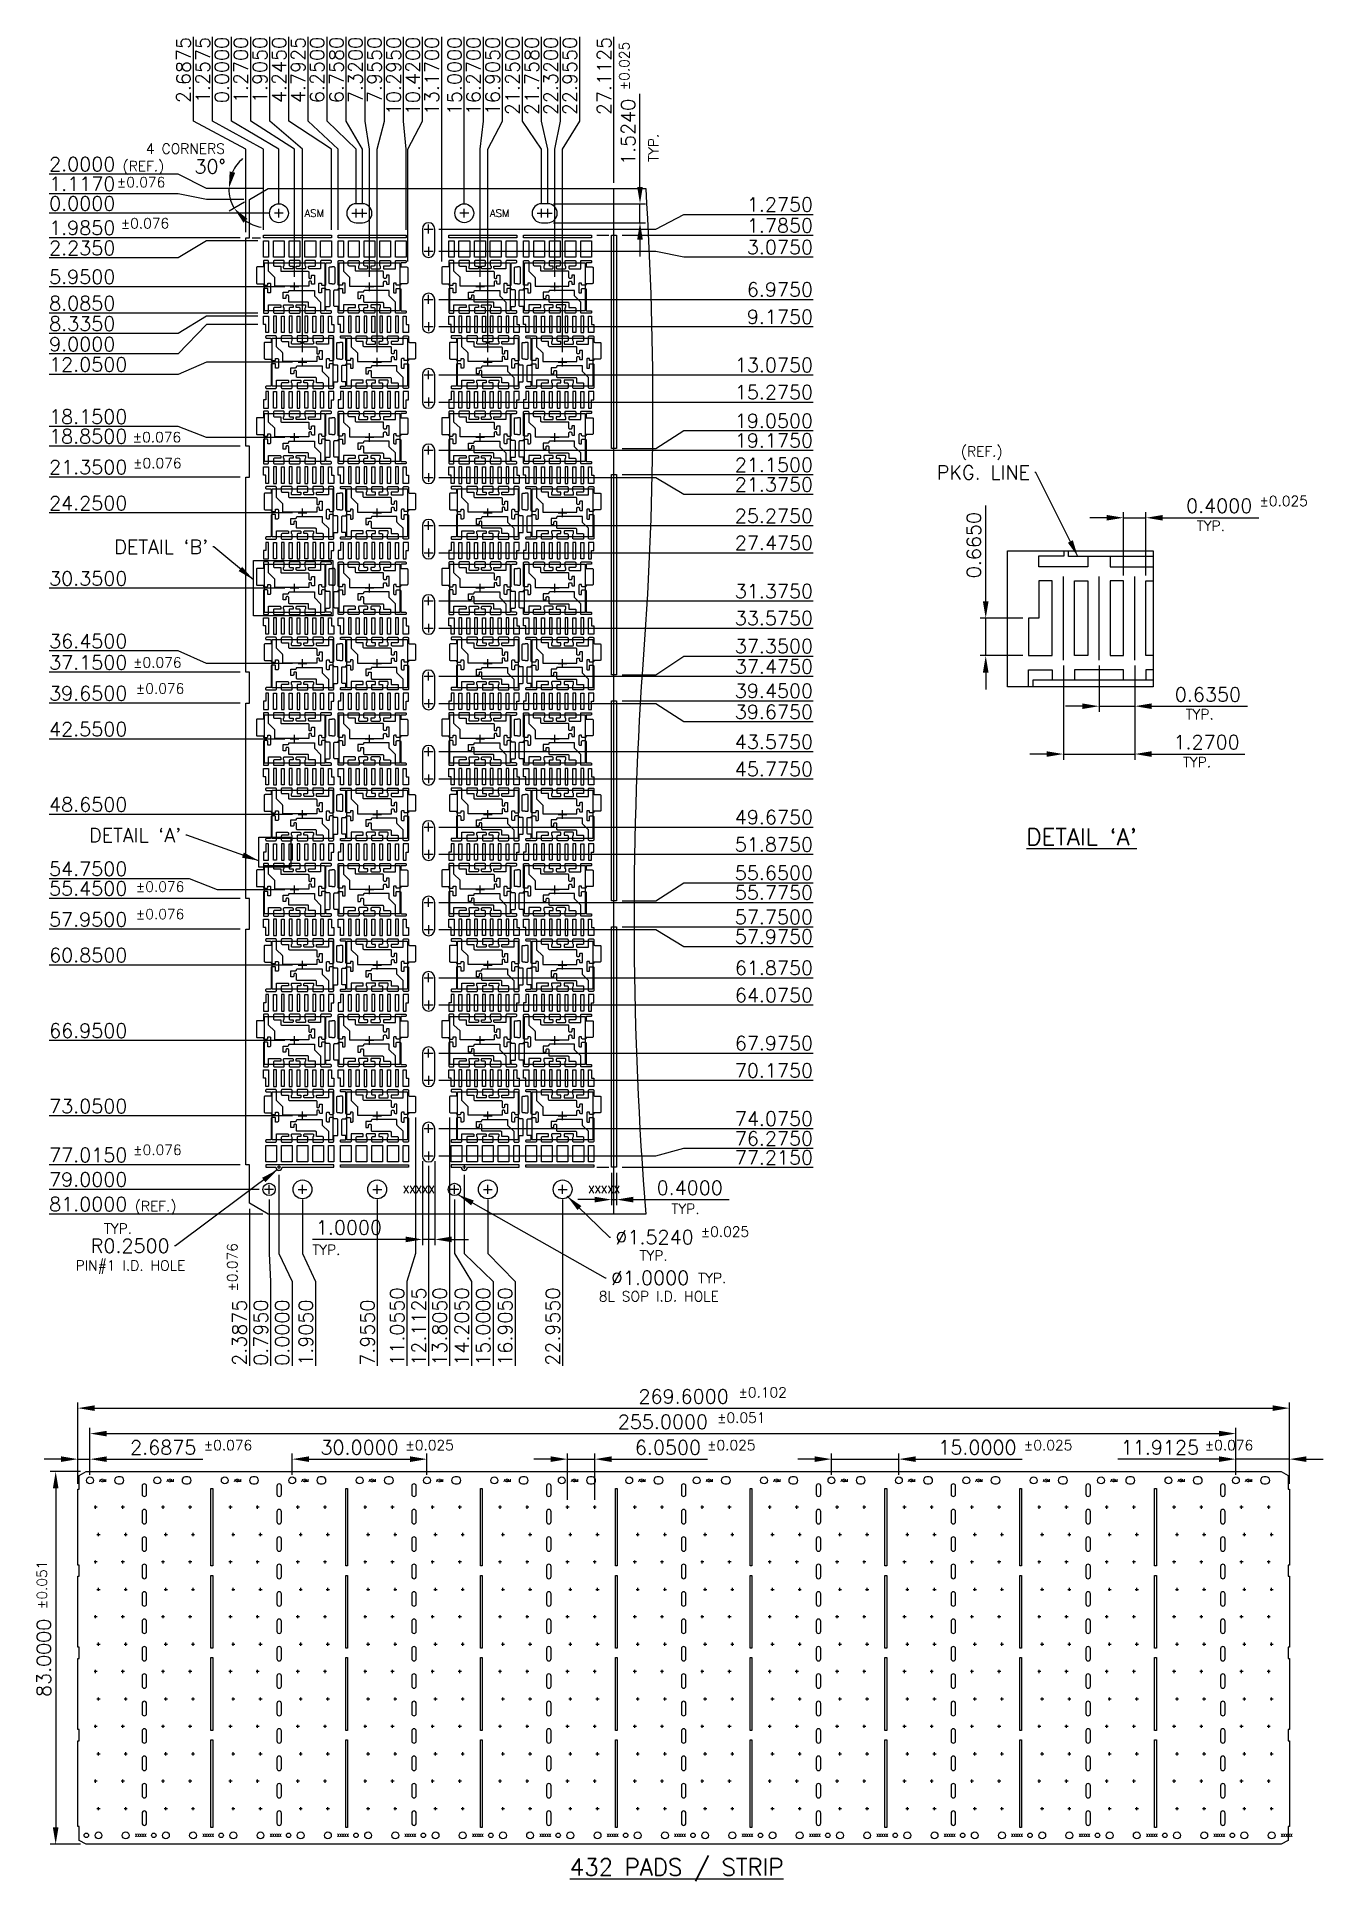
# Model space of a CAD drawing. Extents: x 37 to 266, y 59 to 387.
import ezdxf
from ezdxf.enums import TextEntityAlignment as Align
from ezdxf.lldxf.tags import DXFTag

# ---------------------------------------------------------------- set-up
doc = ezdxf.new("R2010")
doc.units = 0
doc.header["$LTSCALE"] = 8
doc.header["$MEASUREMENT"] = 0
for name, color, linetype in [('CEN', 2, 'CENTER'), ('COIN-LINE', 4, 'Continuous'), ('DIM', 7, 'Continuous'), ('LF-LINE', 1, 'Continuous'), ('PKG-OUT', 3, 'HIDDEN')]:
    doc.layers.add(name, color=color, linetype=linetype)
doc.styles.add('ROMANS', font='romans', dxfattribs={"height": 2.5})
doc.styles.add('SIMPLEX', font='SIMPLEX.shx', dxfattribs={"height": 3})
doc.styles.get("Standard").update_dxf_attribs({"font": 'SIMPLEX', "height": 3})
tags = doc.linetypes.add('CENTER', pattern=[2, 1.25, -0.25, 0.25, -0.25]).pattern_tags.tags
tags[10:11] = [DXFTag(74, 4), DXFTag(75, 0), DXFTag(340, '0'), DXFTag(46, 1.0), DXFTag(50, 0.0), DXFTag(44, 0.0), DXFTag(45, 0.0)]
tags[8:9] = [DXFTag(74, 4), DXFTag(75, 0), DXFTag(340, '0'), DXFTag(46, 1.0), DXFTag(50, 0.0), DXFTag(44, 0.0), DXFTag(45, 0.0)]
tags[6:7] = [DXFTag(74, 4), DXFTag(75, 0), DXFTag(340, '0'), DXFTag(46, 1.0), DXFTag(50, 0.0), DXFTag(44, 0.0), DXFTag(45, 0.0)]
tags[4:5] = [DXFTag(74, 4), DXFTag(75, 0), DXFTag(340, '0'), DXFTag(46, 1.0), DXFTag(50, 0.0), DXFTag(44, 0.0), DXFTag(45, 0.0)]
tags = doc.linetypes.add('HIDDEN', pattern=[0.375, 0.25, -0.125]).pattern_tags.tags
tags[6:7] = [DXFTag(74, 4), DXFTag(75, 0), DXFTag(340, '0'), DXFTag(46, 1.0), DXFTag(50, 0.0), DXFTag(44, 0.0), DXFTag(45, 0.0)]
tags[4:5] = [DXFTag(74, 4), DXFTag(75, 0), DXFTag(340, '0'), DXFTag(46, 1.0), DXFTag(50, 0.0), DXFTag(44, 0.0), DXFTag(45, 0.0)]
doc.dimstyles.get("Standard").update_dxf_attribs({"dimtxt": 0.18, "dimasz": 0.18, "dimexe": 0.18, "dimexo": 0.0625, "dimgap": 0.09, "dimtad": 0, "dimtih": 1, "dimtoh": 1, "dimdec": 4, "dimzin": 0, "dimdsep": 46, "dimtxsty": 'Standard', "dimcen": 0.09, "dimadec": 0, "dimazin": 0, "dimtfac": 1, "dimtdec": 4, "dimtofl": 0, "dimtmove": 0, "dimatfit": 3, "dimfxl": 1, "dimtolj": 1, "dimtzin": 0, "dimarcsym": 0})

msp = doc.modelspace()

# ---------------------------------------------------------------- texts
at = {"layer": 'DIM', "style": 'SIMPLEX'}
for s, p in [('2.6875', (64.85, 387)), ('1.2575', (68.25, 387)), ('0.0000', (71.65, 387)), ('1.2700', (75.05, 387)), ('1.9050', (78.45, 387)), ('4.2450', (81.85, 387)), ('4.7925', (85.25, 387)), ('6.2500', (88.65, 387)), ('6.7580', (92.05, 387)), ('7.3200', (95.45, 387)), ('7.9550', (98.85, 387)), ('10.2950', (102.25, 387)), ('10.4200', (105.65, 387)), ('13.1700', (109.05, 387)), ('15.0000', (113.07, 387)), ('16.2700', (116.47, 387)), ('16.9050', (119.87, 387)), ('21.2500', (123.42, 387)), ('21.7580', (126.82, 387)), ('22.3200', (130.22, 387)), ('22.9550', (133.62, 387)), ('27.1125', (139.72, 387))]:
    msp.add_text(s, height=2.5, rotation=90, dxfattribs=at).set_placement(p, align=Align.RIGHT)
for s, height, p in [('%%P0.025', 1.8, (142.96, 377.48)), ('TYP.', 1.8, (148.14, 364.73)), ('%%P0.076', 1.8, (73.18, 163.6)), ('2.3875', 2.5, (74.82, 150.4)), ('0.7950', 2.5, (78.59, 150.4)), ('0.0000', 2.5, (82.41, 150.4)), ('1.9050', 2.5, (86.6, 150.4)), ('7.9550', 2.5, (97.57, 150.4)), ('11.0550', 2.5, (102.87, 150.4)), ('12.1125', 2.5, (106.72, 150.4)), ('13.8050', 2.5, (110.44, 150.4)), ('14.2050', 2.5, (114.38, 150.4)), ('15.0000', 2.5, (118.19, 150.4)), ('16.9050', 2.5, (122.11, 150.4)), ('22.9550', 2.5, (130.57, 150.4)), ('%%p0.051', 1.8, (39.28, 107.06))]:
    msp.add_text(s, height=height, rotation=90, dxfattribs=at).set_placement(p)
for s, height, p in [('4 CORNERS', 1.8, (56.91, 366.19)), ('2.0000', 2.5, (39.66, 363.07)), ('(REF.)', 1.8, (52.74, 363.07)), ('30%%d', 2.5, (65.53, 362.69)), ('1.1170', 2.5, (39.66, 359.58)), ('%%p0.076', 1.8, (51.7, 360.23)), ('0.0000', 2.5, (39.66, 356.1)), ('%%p0.076', 1.8, (52.39, 352.91)), ('1.9850', 2.5, (39.66, 351.73)), ('2.2350', 2.5, (39.66, 348.16)), ('5.9500', 2.5, (39.66, 343.01)), ('8.0850', 2.5, (39.66, 338.31)), ('8.3350', 2.5, (39.66, 334.69)), ('9.0000', 2.5, (39.66, 331.05)), ('12.0500', 2.5, (39.66, 327.41)), ('18.1500', 2.5, (39.65, 318.13)), ('18.8500', 2.5, (39.65, 314.63)), ('%%p0.076', 1.8, (54.52, 314.84)), ('%%p0.076', 1.8, (54.59, 310.21)), ('(REF.)', 1.8, (201.98, 312.27)), ('21.3500', 2.5, (39.65, 309.13)), ('24.2500', 2.5, (39.66, 302.75)), ('%%p0.025', 1.8, (255.1, 303.47)), ('TYP.', 1.8, (243.98, 299.04)), ('30.3500', 2.5, (39.66, 289.33)), ('36.4500', 2.5, (39.66, 278.17)), ('37.1500', 2.5, (39.66, 274.37)), ('%%p0.076', 1.8, (54.59, 274.72)), ('39.6500', 2.5, (39.66, 268.87)), ('%%p0.076', 1.8, (55.08, 270.08)), ('TYP.', 1.8, (241.98, 265.49)), ('42.5500', 2.5, (39.66, 262.49)), ('TYP.', 1.8, (241.5, 256.97)), ('48.6500', 2.5, (39.66, 249.07)), ('54.7500', 2.5, (39.65, 237.61)), ('55.4500', 2.5, (39.65, 234.11)), ('%%p0.076', 1.8, (55.08, 234.8)), ('57.9500', 2.5, (39.65, 228.61)), ('%%p0.076', 1.8, (55.08, 229.92)), ('60.8500', 2.5, (39.66, 222.23)), ('66.9500', 2.5, (39.66, 208.81)), ('73.0500', 2.5, (39.66, 195.39)), ('77.0150', 2.5, (39.66, 186.67)), ('%%p0.076', 1.8, (54.61, 187.93)), ('79.0000', 2.5, (39.66, 182.3)), ('81.0000', 2.5, (39.66, 177.9)), ('(REF.)', 1.8, (54.92, 177.9)), ('TYP.', 1.8, (150.45, 177.43)), ('TYP.', 1.8, (49.41, 173.9)), ('%%P0.025', 1.8, (155.64, 173.37)), ('TYP.', 1.8, (86.51, 170.13)), ('TYP.', 1.8, (144.77, 169.11)), ('PIN#1 I.D. HOLE', 1.8, (44.38, 167.36)), ('TYP.', 1.8, (155.21, 165.11)), ('8L SOP I.D. HOLE', 1.8, (137.52, 161.85)), ('%%p0.102', 1.8, (162.36, 144.75)), ('%%p0.051', 1.8, (158.55, 140.25)), ('%%p0.076', 1.8, (67.17, 135.36)), ('%%p0.025', 1.8, (103.06, 135.36)), ('%%p0.025', 1.8, (156.77, 135.36)), ('%%p0.025', 1.8, (213.18, 135.36)), ('%%p0.076', 1.8, (245.37, 135.36))]:
    msp.add_text(s, height=height, dxfattribs=at).set_placement(p)
for s, p in [('1.2750', (175.66, 355.9)), ('1.7850', (175.66, 352.17)), ('3.0750', (175.66, 348.33)), ('6.9750', (175.66, 340.75)), ('9.1750', (175.66, 335.91)), ('13.0750', (175.66, 327.33)), ('15.2750', (175.66, 322.49)), ('19.0500', (175.66, 317.41)), ('19.1750', (175.66, 313.91)), ('21.1500', (175.66, 309.57)), ('21.3750', (175.66, 306.07)), ('25.2750', (175.66, 300.49)), ('27.4750', (175.66, 295.65)), ('31.3750', (175.66, 287.08)), ('33.5750', (175.66, 282.24)), ('37.3500', (175.66, 277.26)), ('37.4750', (175.66, 273.65)), ('39.4500', (175.66, 269.31)), ('39.6750', (175.66, 265.59)), ('43.5750', (175.66, 260.24)), ('45.7750', (175.66, 255.4)), ('49.6750', (175.66, 246.82)), ('51.8750', (175.66, 241.98)), ('55.6500', (175.66, 236.9)), ('55.7750', (175.66, 233.4)), ('57.7500', (175.66, 229.05)), ('57.9750', (175.66, 225.55)), ('61.8750', (175.66, 219.98)), ('64.0750', (175.66, 215.13)), ('67.9750', (175.66, 206.56)), ('70.1750', (175.66, 201.72)), ('74.0750', (175.66, 193.14)), ('76.2750', (175.66, 189.63)), ('77.2150', (175.66, 186.23))]:
    msp.add_text(s, height=2.5, dxfattribs=at).set_placement(p, align=Align.RIGHT)
at = {"layer": 'DIM', "char_height": 2.5, "attachment_point": 5, "rotation": 90, "style": 'SIMPLEX'}
for s, insert in [('\\A1;1.5240', (142.75, 370.08)), ('\\A1;0.6650', (204.3, 296.52)), ('\\A1;83.0000', (38.73, 98.39))]:
    msp.add_mtext(s, dxfattribs=dict(at, insert=insert))
at = {"layer": 'DIM', "char_height": 2.5, "style": 'SIMPLEX'}
for s, insert, attachment_point in [('PKG. LINE', (214.28, 308.17), 9), ('\\A1;0.4000', (247.96, 303.48), 5), ("\\A1;DETAIL `B'", (67.97, 294.94), 9), ('\\A1;0.6350', (245.96, 269.93), 5), ('\\A1;1.2700', (245.72, 261.41), 5), ("\\A1;DETAIL `A'", (63.16, 243.6), 9), ('\\A1;0.4000', (153.7, 182.08), 5), ('\\A1;1.0000', (93.04, 174.99), 5), ('\\A1;%%C1.5240', (140.47, 174.56), 1), ('\\A1;R0.2500', (61.11, 170.51), 9), ('\\A1;%%C1.0000', (139.68, 167.3), 1), ('\\A1;269.6000', (152.62, 144.95), 5), ('255.0000', (148.93, 140.42), 5), ('\\A1;2.6875', (59.97, 135.87), 5), ('\\A1;30.0000', (94.93, 135.87), 5), ('6.0500', (149.83, 135.87), 5), ('\\A1;15.0000', (204.92, 135.87), 5), ('\\A1;11.9125', (237.41, 135.87), 5)]:
    msp.add_mtext(s, dxfattribs=dict(at, insert=insert, attachment_point=attachment_point))
at = {"layer": 'LF-LINE', "style": 'ROMANS'}
for s, p in [("%%UDETAIL `A'", (213.64, 243.07)), ('%%U432 PADS / STRIP', (132.35, 59.64))]:
    msp.add_text(s, height=3, dxfattribs=at).set_placement(p)
at = {"layer": 'PKG-OUT', "style": 'SIMPLEX'}
for s, height, p in [('ASM', 1.32, (86.88, 355.6)), ('ASM', 1.32, (119.88, 355.6)), ('XXXXX', 1.32, (105.48, 181.8)), ('XXXXX', 1.32, (138.48, 181.8)), ('ASM', 0.48, (49.22, 129.99)), ('ASM', 0.48, (61.22, 129.99)), ('ASM', 0.48, (73.22, 129.99)), ('ASM', 0.48, (85.22, 129.99)), ('ASM', 0.48, (97.22, 129.99)), ('ASM', 0.48, (109.22, 129.99)), ('ASM', 0.48, (121.22, 129.99)), ('ASM', 0.48, (133.22, 129.99)), ('ASM', 0.48, (145.22, 129.99)), ('ASM', 0.48, (157.22, 129.99)), ('ASM', 0.48, (169.22, 129.99)), ('ASM', 0.48, (181.22, 129.99)), ('ASM', 0.48, (193.22, 129.99)), ('ASM', 0.48, (205.22, 129.99)), ('ASM', 0.48, (217.22, 129.99)), ('ASM', 0.48, (229.22, 129.99)), ('ASM', 0.48, (241.22, 129.99)), ('ASM', 0.48, (253.22, 129.99)), ('XXXXX', 0.48, (55.98, 66.79)), ('XXXXX', 0.48, (67.98, 66.79)), ('XXXXX', 0.48, (79.98, 66.79)), ('XXXXX', 0.48, (91.98, 66.79)), ('XXXXX', 0.48, (103.98, 66.79)), ('XXXXX', 0.48, (115.98, 66.79)), ('XXXXX', 0.48, (127.98, 66.79)), ('XXXXX', 0.48, (139.98, 66.79)), ('XXXXX', 0.48, (151.98, 66.79)), ('XXXXX', 0.48, (163.98, 66.79)), ('XXXXX', 0.48, (175.98, 66.79)), ('XXXXX', 0.48, (187.98, 66.79)), ('XXXXX', 0.48, (199.98, 66.79)), ('XXXXX', 0.48, (211.98, 66.79)), ('XXXXX', 0.48, (223.98, 66.79)), ('XXXXX', 0.48, (235.98, 66.79)), ('XXXXX', 0.48, (247.98, 66.79)), ('XXXXX', 0.48, (259.98, 66.79))]:
    msp.add_text(s, height=height, dxfattribs=at).set_placement(p, align=Align.MIDDLE_CENTER)

# ---------------------------------------------------------------- blocks, each defined once
blk = doc.blocks.new('INT1')
blk.add_lwpolyline([(1.22, 0.45, 0.414214), (1.15, 0.38), (1.15, 0.05), (-1.6, 0.05), (-1.6, 0.72, 0.198912), (-1.62, 0.77), (-2.11, 1.25), (-2.11, 2.06, 0.414214), (-2.18, 2.13), (-2.91, 2.13, 0.414214), (-2.98, 2.06), (-2.98, 2.01, 0.414214), (-2.91, 1.94), (-2.6, 1.94, -0.414214), (-2.53, 1.87), (-2.53, 1.6), (-3.03, 1.6, 0.414214), (-3.1, 1.53), (-3.1, 0.32, 0.414214), (-3.03, 0.25), (-2.53, 0.25), (-2.53, 0.19, 0.414214), (-2.46, 0.12), (-2.24, 0.12, 0.414214), (-2.17, 0.19), (-2.17, 0.3), (-2.02, 0.3, -0.414214), (-1.95, 0.23), (-1.95, -0.43, -0.414214), (-2.02, -0.5), (-2.17, -0.5), (-2.17, -0.2, 0.414214), (-2.24, -0.13), (-2.46, -0.13, 0.414214), (-2.53, -0.2), (-2.53, -1.87, -0.414214), (-2.6, -1.94), (-2.91, -1.94, 0.414214), (-2.98, -2.01), (-2.98, -2.06, 0.414214), (-2.91, -2.13), (-2.18, -2.13, 0.414214), (-2.11, -2.06), (-2.11, -1.45), (-1.2, -1.45, -0.414214), (-1.13, -1.52), (-1.13, -1.68), (-1.64, -1.68, 0.414214), (-1.71, -1.75), (-1.71, -2.06, 0.414214), (-1.64, -2.13), (-0.91, -2.13, 0.414214), (-0.84, -2.06), (-0.84, -1.75, 0.331679), (-0.89, -1.68), (-0.89, -1.52, -0.414214), (-0.82, -1.45), (-0.2, -1.45, -0.414214), (-0.13, -1.52), (-0.13, -1.68), (-0.37, -1.68, 0.414214), (-0.44, -1.75), (-0.44, -2.06, 0.414214), (-0.37, -2.13), (0.37, -2.13, 0.414214), (0.44, -2.06), (0.44, -1.75, 0.414214), (0.37, -1.68), (0.12, -1.68), (0.12, -1.52, -0.414214), (0.19, -1.45), (0.82, -1.45, -0.414214), (0.89, -1.52), (0.89, -1.68, 0.331679), (0.83, -1.75), (0.83, -2.06, 0.414214), (0.9, -2.13), (1.63, -2.13, 0.414214), (1.7, -2.06), (1.7, -1.75, 0.414214), (1.63, -1.68), (1.13, -1.68), (1.13, -1.32, 0.414214), (1.06, -1.25), (-0.41, -1.25, -0.414214), (-0.48, -1.18), (-0.48, -0.75, 0.414214), (-0.55, -0.68), (-0.63, -0.68, 0.414214), (-0.7, -0.75), (-0.7, -0.88, -0.414214), (-0.77, -0.95), (-0.93, -0.95), (-0.93, -0.45), (-0.55, -0.45, 0.414214), (-0.48, -0.38), (-0.48, -0.37, -0.414214), (-0.41, -0.3), (1.6, -0.3), (1.6, -0.72, 0.198912), (1.62, -0.77), (2.1, -1.25), (2.1, -2.06, 0.414214), (2.17, -2.13), (2.46, -2.13, 0.414214), (2.53, -2.06), (2.53, -1.6), (2.8, -1.6, 0.414214), (2.87, -1.53), (2.87, -0.32, 0.414214), (2.8, -0.25), (2.53, -0.25), (2.53, -0.2, 0.414214), (2.46, -0.13), (2.24, -0.13, 0.414214), (2.17, -0.2), (2.17, -0.5), (2.02, -0.5, -0.414214), (1.95, -0.43), (1.95, 0.23, -0.414214), (2.02, 0.3), (2.17, 0.3), (2.17, 0.19, 0.414214), (2.24, 0.12), (2.46, 0.12, 0.414214), (2.53, 0.19), (2.53, 2.06, 0.414214), (2.46, 2.13), (2.17, 2.13, 0.414214), (2.1, 2.06), (2.1, 1.45), (1.2, 1.45, -0.414214), (1.13, 1.52), (1.13, 1.68), (1.63, 1.68, 0.414214), (1.7, 1.75), (1.7, 2.06, 0.414214), (1.63, 2.13), (0.9, 2.13, 0.414214), (0.83, 2.06), (0.83, 1.75, 0.331679), (0.89, 1.68), (0.89, 1.52, -0.414214), (0.82, 1.45), (0.19, 1.45, -0.414214), (0.12, 1.52), (0.12, 1.68), (0.37, 1.68, 0.414214), (0.44, 1.75), (0.44, 2.06, 0.414214), (0.37, 2.13), (-0.37, 2.13, 0.414214), (-0.44, 2.06), (-0.44, 1.75, 0.414214), (-0.37, 1.68), (-0.13, 1.68), (-0.13, 1.52, -0.414214), (-0.2, 1.45), (-0.82, 1.45, -0.414214), (-0.89, 1.52), (-0.89, 1.68, 0.331679), (-0.84, 1.75), (-0.84, 2.06, 0.414214), (-0.91, 2.13), (-1.64, 2.13, 0.414214), (-1.71, 2.06), (-1.71, 1.75, 0.414214), (-1.64, 1.68), (-1.13, 1.68), (-1.13, 1.32, 0.414214), (-1.06, 1.25), (1.08, 1.25, -0.414214), (1.15, 1.18), (1.15, 0.75, 0.414214), (1.22, 0.68), (1.3, 0.68, 0.414214), (1.37, 0.75), (1.37, 0.88, -0.414214), (1.44, 0.95), (1.6, 0.95), (1.6, 0.2), (1.44, 0.2, -0.414214), (1.37, 0.27), (1.37, 0.38, 0.414214), (1.3, 0.45)], format="xyb", close=True)
blk.add_lwpolyline([(3.03, 0.25), (2.85, 0.25, -0.414214), (2.78, 0.32), (2.78, 1.53, -0.414214), (2.85, 1.6), (3.03, 1.6)], format="xyb")
at = {"layer": 'PKG-OUT'}
blk.add_lwpolyline([(-2.45, -1.95), (-2.45, 1.95), (2.45, 1.95), (2.45, -1.95)], close=True, dxfattribs=at)
blk = doc.blocks.new('INT2')
for points in [[(-3.03, 0.25), (-2.85, 0.25, 0.414214), (-2.78, 0.32), (-2.78, 1.53, 0.414214), (-2.85, 1.6), (-3.03, 1.6)], [(2.53, 0.25), (2.53, 0.19, -0.414214), (2.46, 0.12), (2.24, 0.12, -0.414214), (2.17, 0.19), (2.17, 0.3), (2.02, 0.3, 0.414214), (1.95, 0.23), (1.95, -0.43, 0.414214), (2.02, -0.5), (2.17, -0.5), (2.17, -0.2, -0.414214), (2.24, -0.13), (2.46, -0.13, -0.414214), (2.53, -0.2), (2.53, -2.06, -0.414214), (2.46, -2.13), (2.17, -2.13, -0.414214), (2.1, -2.06), (2.1, -1.25), (1.62, -0.77, -0.198912), (1.6, -0.72), (1.6, -0.3), (-0.41, -0.3, 0.414214), (-0.48, -0.37), (-0.48, -0.38, -0.414214), (-0.55, -0.45), (-0.93, -0.45), (-0.93, -0.95), (-0.77, -0.95, 0.414214), (-0.7, -0.88), (-0.7, -0.75, -0.414214), (-0.63, -0.68), (-0.55, -0.68, -0.414214), (-0.48, -0.75), (-0.48, -1.18, 0.414214), (-0.41, -1.25), (1.06, -1.25, -0.414214), (1.13, -1.32), (1.13, -1.68), (1.63, -1.68, -0.414214), (1.7, -1.75), (1.7, -2.06, -0.414214), (1.63, -2.13), (0.9, -2.13, -0.414214), (0.83, -2.06), (0.83, -1.75, -0.331679), (0.89, -1.68), (0.89, -1.52, 0.414214), (0.82, -1.45), (0.19, -1.45, 0.414214), (0.12, -1.52), (0.12, -1.68), (0.37, -1.68, -0.414214), (0.44, -1.75), (0.44, -2.06, -0.414214), (0.37, -2.13), (-0.37, -2.13, -0.414214), (-0.44, -2.06), (-0.44, -1.75, -0.414214), (-0.37, -1.68), (-0.13, -1.68), (-0.13, -1.52, 0.414214), (-0.2, -1.45), (-0.82, -1.45, 0.414214), (-0.89, -1.52), (-0.89, -1.68, -0.331679), (-0.84, -1.75), (-0.84, -2.06, -0.414214), (-0.91, -2.13), (-1.64, -2.13, -0.414214), (-1.71, -2.06), (-1.71, -1.75, -0.414214), (-1.64, -1.68), (-1.13, -1.68), (-1.13, -1.52, 0.414214), (-1.2, -1.45), (-2.11, -1.45), (-2.11, -2.06, -0.414214), (-2.18, -2.13), (-2.91, -2.13, -0.414214), (-2.98, -2.06), (-2.98, -2.01, -0.414214), (-2.91, -1.94), (-2.6, -1.94, 0.414214), (-2.53, -1.87), (-2.53, -1.6), (-2.8, -1.6, -0.414214), (-2.87, -1.53), (-2.87, -0.32, -0.414214), (-2.8, -0.25), (-2.53, -0.25), (-2.53, -0.2, -0.414214), (-2.46, -0.13), (-2.24, -0.13, -0.414214), (-2.17, -0.2), (-2.17, -0.5), (-2.02, -0.5, 0.414214), (-1.95, -0.43), (-1.95, 0.23, 0.414214), (-2.02, 0.3), (-2.17, 0.3), (-2.17, 0.19, -0.414214), (-2.24, 0.12), (-2.46, 0.12, -0.414214), (-2.53, 0.19), (-2.53, 1.87, 0.414214), (-2.6, 1.94), (-2.91, 1.94, -0.414214), (-2.98, 2.01), (-2.98, 2.06, -0.414214), (-2.91, 2.13), (-2.18, 2.13, -0.414214), (-2.11, 2.06), (-2.11, 1.25), (-1.62, 0.77, -0.198912), (-1.6, 0.72), (-1.6, 0.05), (1.15, 0.05), (1.15, 0.38, -0.414214), (1.22, 0.45), (1.3, 0.45, -0.414214), (1.37, 0.38), (1.37, 0.27, 0.414214), (1.44, 0.2), (1.6, 0.2), (1.6, 0.95), (1.44, 0.95, 0.414214), (1.37, 0.88), (1.37, 0.75, -0.414214), (1.3, 0.68), (1.22, 0.68, -0.414214), (1.15, 0.75), (1.15, 1.18, 0.414214), (1.08, 1.25), (-1.06, 1.25, -0.414214), (-1.13, 1.32), (-1.13, 1.68), (-1.64, 1.68, -0.414214), (-1.71, 1.75), (-1.71, 2.06, -0.414214), (-1.64, 2.13), (-0.91, 2.13, -0.414214), (-0.84, 2.06), (-0.84, 1.75, -0.331679), (-0.89, 1.68), (-0.89, 1.52, 0.414214), (-0.82, 1.45), (-0.2, 1.45, 0.414214), (-0.13, 1.52), (-0.13, 1.68), (-0.37, 1.68, -0.414214), (-0.44, 1.75), (-0.44, 2.06, -0.414214), (-0.37, 2.13), (0.37, 2.13, -0.414214), (0.44, 2.06), (0.44, 1.75, -0.414214), (0.37, 1.68), (0.12, 1.68), (0.12, 1.52, 0.414214), (0.19, 1.45), (0.82, 1.45, 0.414214), (0.89, 1.52), (0.89, 1.68, -0.331679), (0.83, 1.75), (0.83, 2.06, -0.414214), (0.9, 2.13), (1.63, 2.13, -0.414214), (1.7, 2.06), (1.7, 1.75, -0.414214), (1.63, 1.68), (1.13, 1.68), (1.13, 1.52, 0.414214), (1.2, 1.45), (2.1, 1.45), (2.1, 2.06, -0.414214), (2.17, 2.13), (2.46, 2.13, -0.414214), (2.53, 2.06), (2.53, 1.67, 0.414214), (2.6, 1.6), (3.03, 1.6, -0.414214), (3.1, 1.53), (3.1, 0.32, -0.414214), (3.03, 0.25), (2.53, 0.25)]]:
    blk.add_lwpolyline(points, format="xyb")
at = {"layer": 'PKG-OUT'}
blk.add_lwpolyline([(-2.45, -1.95), (-2.45, 1.95), (2.45, 1.95), (2.45, -1.95)], close=True, dxfattribs=at)
blk = doc.blocks.new('INT3')
for points in [[(-2.53, 0.25), (-2.53, 0.19, 0.414214), (-2.46, 0.12), (-2.24, 0.12, 0.414214), (-2.17, 0.19), (-2.17, 0.3), (-2.02, 0.3, -0.414214), (-1.95, 0.23), (-1.95, -0.43, -0.414214), (-2.02, -0.5), (-2.17, -0.5), (-2.17, -0.2, 0.414214), (-2.24, -0.13), (-2.46, -0.13, 0.414214), (-2.53, -0.2), (-2.53, -2.06, 0.414214), (-2.46, -2.13), (-2.18, -2.13, 0.414214), (-2.11, -2.06), (-2.11, -1.45), (-1.2, -1.45, -0.414214), (-1.13, -1.52), (-1.13, -1.68), (-1.64, -1.68, 0.414214), (-1.71, -1.75), (-1.71, -2.06, 0.414214), (-1.64, -2.13), (-0.91, -2.13, 0.414214), (-0.84, -2.06), (-0.84, -1.75, 0.331679), (-0.89, -1.68), (-0.89, -1.52, -0.414214), (-0.82, -1.45), (-0.2, -1.45, -0.414214), (-0.13, -1.52), (-0.13, -1.68), (-0.37, -1.68, 0.414214), (-0.44, -1.75), (-0.44, -2.06, 0.414214), (-0.37, -2.13), (0.37, -2.13, 0.414214), (0.44, -2.06), (0.44, -1.75, 0.414214), (0.37, -1.68), (0.12, -1.68), (0.12, -1.52, -0.414214), (0.19, -1.45), (0.82, -1.45, -0.414214), (0.89, -1.52), (0.89, -1.68, 0.331679), (0.83, -1.75), (0.83, -2.06, 0.414214), (0.9, -2.13), (1.63, -2.13, 0.414214), (1.7, -2.06), (1.7, -1.75, 0.414214), (1.63, -1.68), (1.13, -1.68), (1.13, -1.32, 0.414214), (1.06, -1.25), (-0.41, -1.25, -0.414214), (-0.48, -1.18), (-0.48, -0.75, 0.414214), (-0.55, -0.68), (-0.63, -0.68, 0.414214), (-0.7, -0.75), (-0.7, -0.88, -0.414214), (-0.77, -0.95), (-0.93, -0.95), (-0.93, -0.45), (-0.55, -0.45, 0.414214), (-0.48, -0.38), (-0.48, -0.37, -0.414214), (-0.41, -0.3), (1.6, -0.3), (1.6, -0.72, 0.198912), (1.62, -0.77), (2.1, -1.25), (2.1, -2.06, 0.414214), (2.17, -2.13), (2.91, -2.13, 0.414214), (2.98, -2.06), (2.98, -2.01, 0.414214), (2.91, -1.94), (2.6, -1.94, -0.414214), (2.53, -1.87), (2.53, -1.6), (2.8, -1.6, 0.414214), (2.87, -1.53), (2.87, -0.32, 0.414214), (2.8, -0.25), (2.53, -0.25), (2.53, -0.2, 0.414214), (2.46, -0.13), (2.24, -0.13, 0.414214), (2.17, -0.2), (2.17, -0.5), (2.02, -0.5, -0.414214), (1.95, -0.43), (1.95, 0.23, -0.414214), (2.02, 0.3), (2.17, 0.3), (2.17, 0.19, 0.414214), (2.24, 0.12), (2.46, 0.12, 0.414214), (2.53, 0.19), (2.53, 1.87, -0.414214), (2.6, 1.94), (2.91, 1.94, 0.414214), (2.98, 2.01), (2.98, 2.06, 0.414214), (2.91, 2.13), (2.17, 2.13, 0.414214), (2.1, 2.06), (2.1, 1.45), (1.2, 1.45, -0.414214), (1.13, 1.52), (1.13, 1.68), (1.63, 1.68, 0.414214), (1.7, 1.75), (1.7, 2.06, 0.414214), (1.63, 2.13), (0.9, 2.13, 0.414214), (0.83, 2.06), (0.83, 1.75, 0.331679), (0.89, 1.68), (0.89, 1.52, -0.414214), (0.82, 1.45), (0.19, 1.45, -0.414214), (0.12, 1.52), (0.12, 1.68), (0.37, 1.68, 0.414214), (0.44, 1.75), (0.44, 2.06, 0.414214), (0.37, 2.13), (-0.37, 2.13, 0.414214), (-0.44, 2.06), (-0.44, 1.75, 0.414214), (-0.37, 1.68), (-0.13, 1.68), (-0.13, 1.52, -0.414214), (-0.2, 1.45), (-0.82, 1.45, -0.414214), (-0.89, 1.52), (-0.89, 1.68, 0.331679), (-0.84, 1.75), (-0.84, 2.06, 0.414214), (-0.91, 2.13), (-1.64, 2.13, 0.414214), (-1.71, 2.06), (-1.71, 1.75, 0.414214), (-1.64, 1.68), (-1.13, 1.68), (-1.13, 1.32, 0.414214), (-1.06, 1.25), (1.08, 1.25, -0.414214), (1.15, 1.18), (1.15, 0.75, 0.414214), (1.22, 0.68), (1.3, 0.68, 0.414214), (1.37, 0.75), (1.37, 0.88, -0.414214), (1.44, 0.95), (1.6, 0.95), (1.6, 0.2), (1.44, 0.2, -0.414214), (1.37, 0.27), (1.37, 0.38, 0.414214), (1.3, 0.45), (1.22, 0.45, 0.414214), (1.15, 0.38), (1.15, 0.05), (-1.6, 0.05), (-1.6, 0.72, 0.198912), (-1.62, 0.77), (-2.11, 1.25), (-2.11, 2.06, 0.414214), (-2.18, 2.13), (-2.46, 2.13, 0.414214), (-2.53, 2.06), (-2.53, 1.6), (-3.03, 1.6, 0.414214), (-3.1, 1.53), (-3.1, 0.32, 0.414214), (-3.03, 0.25), (-2.53, 0.25)], [(3.03, 0.25), (2.85, 0.25, -0.414214), (2.78, 0.32), (2.78, 1.53, -0.414214), (2.85, 1.6), (3.03, 1.6)]]:
    blk.add_lwpolyline(points, format="xyb")
at = {"layer": 'PKG-OUT'}
blk.add_lwpolyline([(-2.45, -1.95), (-2.45, 1.95), (2.45, 1.95), (2.45, -1.95)], close=True, dxfattribs=at)
blk = doc.blocks.new('INT4')
for points in [[(-3.03, 0.25), (-2.85, 0.25, 0.414214), (-2.78, 0.32), (-2.78, 1.53, 0.414214), (-2.85, 1.6), (-3.03, 1.6)], [(-2.53, -0.25), (-2.53, -0.2, -0.414214), (-2.46, -0.13), (-2.24, -0.13, -0.414214), (-2.17, -0.2), (-2.17, -0.5), (-2.02, -0.5, 0.414214), (-1.95, -0.43), (-1.95, 0.23, 0.414214), (-2.02, 0.3), (-2.17, 0.3), (-2.17, 0.19, -0.414214), (-2.24, 0.12), (-2.46, 0.12, -0.414214), (-2.53, 0.19), (-2.53, 2.06, -0.414214), (-2.46, 2.13), (-2.18, 2.13, -0.414214), (-2.11, 2.06), (-2.11, 1.25), (-1.62, 0.77, -0.198912), (-1.6, 0.72), (-1.6, 0.05), (1.15, 0.05), (1.15, 0.38, -0.414214), (1.22, 0.45), (1.3, 0.45, -0.414214), (1.37, 0.38), (1.37, 0.27, 0.414214), (1.44, 0.2), (1.6, 0.2), (1.6, 0.95), (1.44, 0.95, 0.414214), (1.37, 0.88), (1.37, 0.75, -0.414214), (1.3, 0.68), (1.22, 0.68, -0.414214), (1.15, 0.75), (1.15, 1.18, 0.414214), (1.08, 1.25), (-1.06, 1.25, -0.414214), (-1.13, 1.32), (-1.13, 1.68), (-1.64, 1.68, -0.414214), (-1.71, 1.75), (-1.71, 2.06, -0.414214), (-1.64, 2.13), (-0.91, 2.13, -0.414214), (-0.84, 2.06), (-0.84, 1.75, -0.331679), (-0.89, 1.68), (-0.89, 1.52, 0.414214), (-0.82, 1.45), (-0.2, 1.45, 0.414214), (-0.13, 1.52), (-0.13, 1.68), (-0.37, 1.68, -0.414214), (-0.44, 1.75), (-0.44, 2.06, -0.414214), (-0.37, 2.13), (0.37, 2.13, -0.414214), (0.44, 2.06), (0.44, 1.75, -0.414214), (0.37, 1.68), (0.12, 1.68), (0.12, 1.52, 0.414214), (0.19, 1.45), (0.82, 1.45, 0.414214), (0.89, 1.52), (0.89, 1.68, -0.331679), (0.83, 1.75), (0.83, 2.06, -0.414214), (0.9, 2.13), (1.63, 2.13, -0.414214), (1.7, 2.06), (1.7, 1.75, -0.414214), (1.63, 1.68), (1.13, 1.68), (1.13, 1.52, 0.414214), (1.2, 1.45), (2.1, 1.45), (2.1, 2.06, -0.414214), (2.17, 2.13), (2.91, 2.13, -0.414214), (2.98, 2.06), (2.98, 2.01, -0.414214), (2.91, 1.94), (2.6, 1.94, 0.414214), (2.53, 1.87), (2.53, 1.6), (3.03, 1.6, -0.414214), (3.1, 1.53), (3.1, 0.32, -0.414214), (3.03, 0.25), (2.53, 0.25), (2.53, 0.19, -0.414214), (2.46, 0.12), (2.24, 0.12, -0.414214), (2.17, 0.19), (2.17, 0.3), (2.02, 0.3, 0.414214), (1.95, 0.23), (1.95, -0.43, 0.414214), (2.02, -0.5), (2.17, -0.5), (2.17, -0.2, -0.414214), (2.24, -0.13), (2.46, -0.13, -0.414214), (2.53, -0.2), (2.53, -1.87, 0.414214), (2.6, -1.94), (2.91, -1.94, -0.414214), (2.98, -2.01), (2.98, -2.06, -0.414214), (2.91, -2.13), (2.17, -2.13, -0.414214), (2.1, -2.06), (2.1, -1.25), (1.62, -0.77, -0.198912), (1.6, -0.72), (1.6, -0.3), (-0.41, -0.3, 0.414214), (-0.48, -0.37), (-0.48, -0.38, -0.414214), (-0.55, -0.45), (-0.93, -0.45), (-0.93, -0.95), (-0.77, -0.95, 0.414214), (-0.7, -0.88), (-0.7, -0.75, -0.414214), (-0.63, -0.68), (-0.55, -0.68, -0.414214), (-0.48, -0.75), (-0.48, -1.18, 0.414214), (-0.41, -1.25), (1.06, -1.25, -0.414214), (1.13, -1.32), (1.13, -1.68), (1.63, -1.68, -0.414214), (1.7, -1.75), (1.7, -2.06, -0.414214), (1.63, -2.13), (0.9, -2.13, -0.414214), (0.83, -2.06), (0.83, -1.75, -0.331679), (0.89, -1.68), (0.89, -1.52, 0.414214), (0.82, -1.45), (0.19, -1.45, 0.414214), (0.12, -1.52), (0.12, -1.68), (0.37, -1.68, -0.414214), (0.44, -1.75), (0.44, -2.06, -0.414214), (0.37, -2.13), (-0.37, -2.13, -0.414214), (-0.44, -2.06), (-0.44, -1.75, -0.414214), (-0.37, -1.68), (-0.13, -1.68), (-0.13, -1.52, 0.414214), (-0.2, -1.45), (-0.82, -1.45, 0.414214), (-0.89, -1.52), (-0.89, -1.68, -0.331679), (-0.84, -1.75), (-0.84, -2.06, -0.414214), (-0.91, -2.13), (-1.64, -2.13, -0.414214), (-1.71, -2.06), (-1.71, -1.75, -0.414214), (-1.64, -1.68), (-1.13, -1.68), (-1.13, -1.52, 0.414214), (-1.2, -1.45), (-2.11, -1.45), (-2.11, -2.06, -0.414214), (-2.18, -2.13), (-2.46, -2.13, -0.414214), (-2.53, -2.06), (-2.53, -1.6), (-2.8, -1.6, -0.414214), (-2.87, -1.53), (-2.87, -0.32, -0.414214), (-2.8, -0.25), (-2.53, -0.25)]]:
    blk.add_lwpolyline(points, format="xyb")
at = {"layer": 'PKG-OUT'}
blk.add_lwpolyline([(-2.45, -1.95), (-2.45, 1.95), (2.45, 1.95), (2.45, -1.95)], close=True, dxfattribs=at)

# ---------------------------------------------------------------- linework, layer by layer
for points in [[(89.91, 351.23), (77.81, 351.23), (77.81, 351.67), (89.91, 351.67)], [(103.22, 351.23), (91.12, 351.23), (91.12, 351.67), (103.22, 351.67)], [(122.91, 351.23), (110.81, 351.23), (110.81, 351.67), (122.91, 351.67)], [(136.22, 351.23), (124.12, 351.23), (124.12, 351.67), (136.22, 351.67)], [(78.74, 347.76), (77.81, 347.76), (77.81, 350.68), (78.74, 350.68)], [(81.53, 347.76), (79.62, 347.76), (79.62, 350.68), (81.53, 350.68)], [(84.32, 347.76), (82.41, 347.76), (82.41, 350.68), (84.32, 350.68)], [(87.12, 347.76), (85.2, 347.76), (85.2, 350.68), (87.12, 350.68)], [(89.91, 347.76), (88, 347.76), (88, 350.68), (89.91, 350.68)], [(92.05, 347.76), (91.12, 347.76), (91.12, 350.68), (92.05, 350.68)], [(94.84, 347.76), (92.93, 347.76), (92.93, 350.68), (94.84, 350.68)], [(97.63, 347.76), (95.72, 347.76), (95.72, 350.68), (97.63, 350.68)], [(100.43, 347.76), (98.51, 347.76), (98.51, 350.68), (100.43, 350.68)], [(103.22, 347.76), (101.31, 347.76), (101.31, 350.68), (103.22, 350.68)], [(111.74, 347.76), (110.81, 347.76), (110.81, 350.68), (111.74, 350.68)], [(114.53, 347.76), (112.62, 347.76), (112.62, 350.68), (114.53, 350.68)], [(117.32, 347.76), (115.41, 347.76), (115.41, 350.68), (117.32, 350.68)], [(120.12, 347.76), (118.2, 347.76), (118.2, 350.68), (120.12, 350.68)], [(122.91, 347.76), (121, 347.76), (121, 350.68), (122.91, 350.68)], [(125.05, 347.76), (124.12, 347.76), (124.12, 350.68), (125.05, 350.68)], [(127.84, 347.76), (125.93, 347.76), (125.93, 350.68), (127.84, 350.68)], [(130.63, 347.76), (128.72, 347.76), (128.72, 350.68), (130.63, 350.68)], [(133.43, 347.76), (131.51, 347.76), (131.51, 350.68), (133.43, 350.68)], [(136.22, 347.76), (134.31, 347.76), (134.31, 350.68), (136.22, 350.68)], [(78.22, 334.34), (78.22, 335.8), (77.81, 335.8), (77.81, 337.26), (78.74, 337.26), (78.74, 334.34)], [(79.62, 334.34), (80.13, 334.34), (80.13, 337.26), (79.62, 337.26)], [(81.53, 334.34), (81.01, 334.34), (81.01, 337.26), (81.53, 337.26)], [(82.41, 334.34), (82.93, 334.34), (82.93, 337.26), (82.41, 337.26)], [(84.32, 334.34), (83.81, 334.34), (83.81, 337.25), (83.82, 337.26), (84.32, 337.26)], [(85.2, 334.34), (85.72, 334.34), (85.72, 337.26), (85.2, 337.26)], [(87.12, 334.34), (86.6, 334.34), (86.6, 337.26), (87.12, 337.26)], [(88, 334.35), (88.01, 334.34), (88.52, 334.34), (88.52, 337.26), (88, 337.26)], [(89.91, 335.8), (90.33, 335.8), (90.33, 334.34), (89.4, 334.34), (89.4, 337.26), (89.91, 337.26)], [(91.53, 334.34), (91.53, 335.8), (91.12, 335.8), (91.12, 337.26), (92.05, 337.26), (92.05, 334.34)], [(92.93, 334.34), (93.44, 334.34), (93.44, 337.26), (92.93, 337.26)], [(94.84, 334.34), (94.32, 334.34), (94.32, 337.26), (94.84, 337.26)], [(95.72, 334.34), (96.24, 334.34), (96.24, 337.26), (95.72, 337.26)], [(97.63, 334.34), (97.12, 334.34), (97.12, 337.25), (97.13, 337.26), (97.63, 337.26)], [(98.51, 334.34), (99.03, 334.34), (99.03, 337.26), (98.51, 337.26)], [(100.43, 334.34), (99.91, 334.34), (99.91, 337.26), (100.43, 337.26)], [(101.31, 334.35), (101.32, 334.34), (101.83, 334.34), (101.83, 337.26), (101.31, 337.26)], [(103.22, 335.8), (103.64, 335.8), (103.64, 334.34), (102.71, 334.34), (102.71, 337.26), (103.22, 337.26)], [(111.22, 334.34), (111.22, 335.8), (110.81, 335.8), (110.81, 337.26), (111.74, 337.26), (111.74, 334.34)], [(112.62, 334.34), (113.13, 334.34), (113.13, 337.26), (112.62, 337.26)], [(114.53, 334.34), (114.01, 334.34), (114.01, 337.26), (114.53, 337.26)], [(115.41, 334.34), (115.93, 334.34), (115.93, 337.26), (115.41, 337.26)], [(117.32, 334.34), (116.81, 334.34), (116.81, 337.25), (116.82, 337.26), (117.32, 337.26)], [(118.2, 334.34), (118.72, 334.34), (118.72, 337.26), (118.2, 337.26)], [(120.12, 334.34), (119.6, 334.34), (119.6, 337.26), (120.12, 337.26)], [(121, 334.35), (121.01, 334.34), (121.52, 334.34), (121.52, 337.26), (121, 337.26)], [(122.91, 335.8), (123.33, 335.8), (123.33, 334.34), (122.4, 334.34), (122.4, 337.26), (122.91, 337.26)], [(124.53, 334.34), (124.53, 335.8), (124.12, 335.8), (124.12, 337.26), (125.05, 337.26), (125.05, 334.34)], [(125.93, 334.34), (126.44, 334.34), (126.44, 337.26), (125.93, 337.26)], [(127.84, 334.34), (127.32, 334.34), (127.32, 337.26), (127.84, 337.26)], [(128.72, 334.34), (129.24, 334.34), (129.24, 337.26), (128.72, 337.26)], [(130.63, 334.34), (130.12, 334.34), (130.12, 337.25), (130.13, 337.26), (130.63, 337.26)], [(131.51, 334.34), (132.03, 334.34), (132.03, 337.26), (131.51, 337.26)], [(133.43, 334.34), (132.91, 334.34), (132.91, 337.26), (133.43, 337.26)], [(134.31, 334.35), (134.32, 334.34), (134.83, 334.34), (134.83, 337.26), (134.31, 337.26)], [(136.22, 335.8), (136.64, 335.8), (136.64, 334.34), (135.71, 334.34), (135.71, 337.26), (136.22, 337.26)], [(78.22, 323.84), (78.22, 322.38), (77.81, 322.38), (77.81, 320.92), (78.74, 320.92), (78.74, 323.84)], [(79.62, 323.84), (80.13, 323.84), (80.13, 320.92), (79.62, 320.92)], [(81.53, 323.84), (81.01, 323.84), (81.01, 320.92), (81.53, 320.92)], [(82.41, 323.84), (82.93, 323.84), (82.93, 320.92), (82.41, 320.92)], [(84.32, 323.84), (83.81, 323.84), (83.81, 320.93), (83.82, 320.92), (84.32, 320.92)], [(85.2, 323.84), (85.72, 323.84), (85.72, 320.92), (85.2, 320.92)], [(87.12, 323.84), (86.6, 323.84), (86.6, 320.92), (87.12, 320.92)], [(88, 323.83), (88.01, 323.84), (88.52, 323.84), (88.52, 320.92), (88, 320.92)], [(89.91, 322.38), (90.33, 322.38), (90.33, 323.84), (89.4, 323.84), (89.4, 320.92), (89.91, 320.92)], [(91.53, 323.84), (91.53, 322.38), (91.12, 322.38), (91.12, 320.92), (92.05, 320.92), (92.05, 323.84)], [(92.93, 323.84), (93.44, 323.84), (93.44, 320.92), (92.93, 320.92)], [(94.84, 323.84), (94.32, 323.84), (94.32, 320.92), (94.84, 320.92)], [(95.72, 323.84), (96.24, 323.84), (96.24, 320.92), (95.72, 320.92)], [(97.63, 323.84), (97.12, 323.84), (97.12, 320.93), (97.13, 320.92), (97.63, 320.92)], [(98.51, 323.84), (99.03, 323.84), (99.03, 320.92), (98.51, 320.92)], [(100.43, 323.84), (99.91, 323.84), (99.91, 320.92), (100.43, 320.92)], [(101.31, 323.83), (101.32, 323.84), (101.83, 323.84), (101.83, 320.92), (101.31, 320.92)], [(103.22, 322.38), (103.64, 322.38), (103.64, 323.84), (102.71, 323.84), (102.71, 320.92), (103.22, 320.92)], [(111.22, 323.84), (111.22, 322.38), (110.81, 322.38), (110.81, 320.92), (111.74, 320.92), (111.74, 323.84)], [(112.62, 323.84), (113.13, 323.84), (113.13, 320.92), (112.62, 320.92)], [(114.53, 323.84), (114.01, 323.84), (114.01, 320.92), (114.53, 320.92)], [(115.41, 323.84), (115.93, 323.84), (115.93, 320.92), (115.41, 320.92)], [(117.32, 323.84), (116.81, 323.84), (116.81, 320.93), (116.82, 320.92), (117.32, 320.92)], [(118.2, 323.84), (118.72, 323.84), (118.72, 320.92), (118.2, 320.92)], [(120.12, 323.84), (119.6, 323.84), (119.6, 320.92), (120.12, 320.92)], [(121, 323.83), (121.01, 323.84), (121.52, 323.84), (121.52, 320.92), (121, 320.92)], [(122.91, 322.38), (123.33, 322.38), (123.33, 323.84), (122.4, 323.84), (122.4, 320.92), (122.91, 320.92)], [(124.53, 323.84), (124.53, 322.38), (124.12, 322.38), (124.12, 320.92), (125.05, 320.92), (125.05, 323.84)], [(125.93, 323.84), (126.44, 323.84), (126.44, 320.92), (125.93, 320.92)], [(127.84, 323.84), (127.32, 323.84), (127.32, 320.92), (127.84, 320.92)], [(128.72, 323.84), (129.24, 323.84), (129.24, 320.92), (128.72, 320.92)], [(130.63, 323.84), (130.12, 323.84), (130.12, 320.93), (130.13, 320.92), (130.63, 320.92)], [(131.51, 323.84), (132.03, 323.84), (132.03, 320.92), (131.51, 320.92)], [(133.43, 323.84), (132.91, 323.84), (132.91, 320.92), (133.43, 320.92)], [(134.31, 323.83), (134.32, 323.84), (134.83, 323.84), (134.83, 320.92), (134.31, 320.92)], [(136.22, 322.38), (136.64, 322.38), (136.64, 323.84), (135.71, 323.84), (135.71, 320.92), (136.22, 320.92)], [(78.22, 307.5), (78.22, 308.96), (77.81, 308.96), (77.81, 310.42), (78.74, 310.42), (78.74, 307.5)], [(79.62, 307.5), (80.13, 307.5), (80.13, 310.42), (79.62, 310.42)], [(81.53, 307.5), (81.01, 307.5), (81.01, 310.42), (81.53, 310.42)], [(82.41, 307.5), (82.93, 307.5), (82.93, 310.42), (82.41, 310.42)], [(84.32, 307.5), (83.81, 307.5), (83.81, 310.41), (83.82, 310.42), (84.32, 310.42)], [(85.2, 307.5), (85.72, 307.5), (85.72, 310.42), (85.2, 310.42)], [(87.12, 307.5), (86.6, 307.5), (86.6, 310.42), (87.12, 310.42)], [(88, 307.51), (88.01, 307.5), (88.52, 307.5), (88.52, 310.42), (88, 310.42)], [(89.91, 308.96), (90.33, 308.96), (90.33, 307.5), (89.4, 307.5), (89.4, 310.42), (89.91, 310.42)], [(91.53, 307.5), (91.53, 308.96), (91.12, 308.96), (91.12, 310.42), (92.05, 310.42), (92.05, 307.5)], [(92.93, 307.5), (93.44, 307.5), (93.44, 310.42), (92.93, 310.42)], [(94.84, 307.5), (94.32, 307.5), (94.32, 310.42), (94.84, 310.42)], [(95.72, 307.5), (96.24, 307.5), (96.24, 310.42), (95.72, 310.42)], [(97.63, 307.5), (97.12, 307.5), (97.12, 310.41), (97.13, 310.42), (97.63, 310.42)], [(98.51, 307.5), (99.03, 307.5), (99.03, 310.42), (98.51, 310.42)], [(100.43, 307.5), (99.91, 307.5), (99.91, 310.42), (100.43, 310.42)], [(101.31, 307.51), (101.32, 307.5), (101.83, 307.5), (101.83, 310.42), (101.31, 310.42)], [(103.22, 308.96), (103.64, 308.96), (103.64, 307.5), (102.71, 307.5), (102.71, 310.42), (103.22, 310.42)], [(111.22, 307.5), (111.22, 308.96), (110.81, 308.96), (110.81, 310.42), (111.74, 310.42), (111.74, 307.5)], [(112.62, 307.5), (113.13, 307.5), (113.13, 310.42), (112.62, 310.42)], [(114.53, 307.5), (114.01, 307.5), (114.01, 310.42), (114.53, 310.42)], [(115.41, 307.5), (115.93, 307.5), (115.93, 310.42), (115.41, 310.42)], [(117.32, 307.5), (116.81, 307.5), (116.81, 310.41), (116.82, 310.42), (117.32, 310.42)], [(118.2, 307.5), (118.72, 307.5), (118.72, 310.42), (118.2, 310.42)], [(120.12, 307.5), (119.6, 307.5), (119.6, 310.42), (120.12, 310.42)], [(121, 307.51), (121.01, 307.5), (121.52, 307.5), (121.52, 310.42), (121, 310.42)], [(122.91, 308.96), (123.33, 308.96), (123.33, 307.5), (122.4, 307.5), (122.4, 310.42), (122.91, 310.42)], [(124.53, 307.5), (124.53, 308.96), (124.12, 308.96), (124.12, 310.42), (125.05, 310.42), (125.05, 307.5)], [(125.93, 307.5), (126.44, 307.5), (126.44, 310.42), (125.93, 310.42)], [(127.84, 307.5), (127.32, 307.5), (127.32, 310.42), (127.84, 310.42)], [(128.72, 307.5), (129.24, 307.5), (129.24, 310.42), (128.72, 310.42)], [(130.63, 307.5), (130.12, 307.5), (130.12, 310.41), (130.13, 310.42), (130.63, 310.42)], [(131.51, 307.5), (132.03, 307.5), (132.03, 310.42), (131.51, 310.42)], [(133.43, 307.5), (132.91, 307.5), (132.91, 310.42), (133.43, 310.42)], [(134.31, 307.51), (134.32, 307.5), (134.83, 307.5), (134.83, 310.42), (134.31, 310.42)], [(136.22, 308.96), (136.64, 308.96), (136.64, 307.5), (135.71, 307.5), (135.71, 310.42), (136.22, 310.42)], [(78.22, 297), (78.22, 295.54), (77.81, 295.54), (77.81, 294.08), (78.74, 294.08), (78.74, 297)], [(79.62, 297), (80.13, 297), (80.13, 294.08), (79.62, 294.08)], [(81.53, 297), (81.01, 297), (81.01, 294.08), (81.53, 294.08)], [(82.41, 297), (82.93, 297), (82.93, 294.08), (82.41, 294.08)], [(84.32, 297), (83.81, 297), (83.81, 294.09), (83.82, 294.08), (84.32, 294.08)], [(85.2, 297), (85.72, 297), (85.72, 294.08), (85.2, 294.08)], [(87.12, 297), (86.6, 297), (86.6, 294.08), (87.12, 294.08)], [(88, 296.99), (88.01, 297), (88.52, 297), (88.52, 294.08), (88, 294.08)], [(89.91, 295.54), (90.33, 295.54), (90.33, 297), (89.4, 297), (89.4, 294.08), (89.91, 294.08)], [(91.53, 297), (91.53, 295.54), (91.12, 295.54), (91.12, 294.08), (92.05, 294.08), (92.05, 297)], [(92.93, 297), (93.44, 297), (93.44, 294.08), (92.93, 294.08)], [(94.84, 297), (94.32, 297), (94.32, 294.08), (94.84, 294.08)], [(95.72, 297), (96.24, 297), (96.24, 294.08), (95.72, 294.08)], [(97.63, 297), (97.12, 297), (97.12, 294.09), (97.13, 294.08), (97.63, 294.08)], [(98.51, 297), (99.03, 297), (99.03, 294.08), (98.51, 294.08)], [(100.43, 297), (99.91, 297), (99.91, 294.08), (100.43, 294.08)], [(101.31, 296.99), (101.32, 297), (101.83, 297), (101.83, 294.08), (101.31, 294.08)], [(103.22, 295.54), (103.64, 295.54), (103.64, 297), (102.71, 297), (102.71, 294.08), (103.22, 294.08)], [(111.22, 297), (111.22, 295.54), (110.81, 295.54), (110.81, 294.08), (111.74, 294.08), (111.74, 297)], [(112.62, 297), (113.13, 297), (113.13, 294.08), (112.62, 294.08)], [(114.53, 297), (114.01, 297), (114.01, 294.08), (114.53, 294.08)], [(115.41, 297), (115.93, 297), (115.93, 294.08), (115.41, 294.08)], [(117.32, 297), (116.81, 297), (116.81, 294.09), (116.82, 294.08), (117.32, 294.08)], [(118.2, 297), (118.72, 297), (118.72, 294.08), (118.2, 294.08)], [(120.12, 297), (119.6, 297), (119.6, 294.08), (120.12, 294.08)], [(121, 296.99), (121.01, 297), (121.52, 297), (121.52, 294.08), (121, 294.08)], [(122.91, 295.54), (123.33, 295.54), (123.33, 297), (122.4, 297), (122.4, 294.08), (122.91, 294.08)], [(124.53, 297), (124.53, 295.54), (124.12, 295.54), (124.12, 294.08), (125.05, 294.08), (125.05, 297)], [(125.93, 297), (126.44, 297), (126.44, 294.08), (125.93, 294.08)], [(127.84, 297), (127.32, 297), (127.32, 294.08), (127.84, 294.08)], [(128.72, 297), (129.24, 297), (129.24, 294.08), (128.72, 294.08)], [(130.63, 297), (130.12, 297), (130.12, 294.09), (130.13, 294.08), (130.63, 294.08)], [(131.51, 297), (132.03, 297), (132.03, 294.08), (131.51, 294.08)], [(133.43, 297), (132.91, 297), (132.91, 294.08), (133.43, 294.08)], [(134.31, 296.99), (134.32, 297), (134.83, 297), (134.83, 294.08), (134.31, 294.08)], [(136.22, 295.54), (136.64, 295.54), (136.64, 297), (135.71, 297), (135.71, 294.08), (136.22, 294.08)], [(78.22, 280.66), (78.22, 282.12), (77.81, 282.12), (77.81, 283.58), (78.74, 283.58), (78.74, 280.66)], [(79.62, 280.66), (80.13, 280.66), (80.13, 283.58), (79.62, 283.58)], [(81.53, 280.66), (81.01, 280.66), (81.01, 283.58), (81.53, 283.58)], [(82.41, 280.66), (82.93, 280.66), (82.93, 283.58), (82.41, 283.58)], [(84.32, 280.66), (83.81, 280.66), (83.81, 283.57), (83.82, 283.58), (84.32, 283.58)], [(85.2, 280.66), (85.72, 280.66), (85.72, 283.58), (85.2, 283.58)], [(87.12, 280.66), (86.6, 280.66), (86.6, 283.58), (87.12, 283.58)], [(88, 280.67), (88.01, 280.66), (88.52, 280.66), (88.52, 283.58), (88, 283.58)], [(89.91, 282.12), (90.33, 282.12), (90.33, 280.66), (89.4, 280.66), (89.4, 283.58), (89.91, 283.58)], [(91.53, 280.66), (91.53, 282.12), (91.12, 282.12), (91.12, 283.58), (92.05, 283.58), (92.05, 280.66)], [(92.93, 280.66), (93.44, 280.66), (93.44, 283.58), (92.93, 283.58)], [(94.84, 280.66), (94.32, 280.66), (94.32, 283.58), (94.84, 283.58)], [(95.72, 280.66), (96.24, 280.66), (96.24, 283.58), (95.72, 283.58)], [(97.63, 280.66), (97.12, 280.66), (97.12, 283.57), (97.13, 283.58), (97.63, 283.58)], [(98.51, 280.66), (99.03, 280.66), (99.03, 283.58), (98.51, 283.58)], [(100.43, 280.66), (99.91, 280.66), (99.91, 283.58), (100.43, 283.58)], [(101.31, 280.67), (101.32, 280.66), (101.83, 280.66), (101.83, 283.58), (101.31, 283.58)], [(103.22, 282.12), (103.64, 282.12), (103.64, 280.66), (102.71, 280.66), (102.71, 283.58), (103.22, 283.58)], [(111.22, 280.66), (111.22, 282.12), (110.81, 282.12), (110.81, 283.58), (111.74, 283.58), (111.74, 280.66)], [(112.62, 280.66), (113.13, 280.66), (113.13, 283.58), (112.62, 283.58)], [(114.53, 280.66), (114.01, 280.66), (114.01, 283.58), (114.53, 283.58)], [(115.41, 280.66), (115.93, 280.66), (115.93, 283.58), (115.41, 283.58)], [(117.32, 280.66), (116.81, 280.66), (116.81, 283.57), (116.82, 283.58), (117.32, 283.58)], [(118.2, 280.66), (118.72, 280.66), (118.72, 283.58), (118.2, 283.58)], [(120.12, 280.66), (119.6, 280.66), (119.6, 283.58), (120.12, 283.58)], [(121, 280.67), (121.01, 280.66), (121.52, 280.66), (121.52, 283.58), (121, 283.58)], [(122.91, 282.12), (123.33, 282.12), (123.33, 280.66), (122.4, 280.66), (122.4, 283.58), (122.91, 283.58)], [(124.53, 280.66), (124.53, 282.12), (124.12, 282.12), (124.12, 283.58), (125.05, 283.58), (125.05, 280.66)], [(125.93, 280.66), (126.44, 280.66), (126.44, 283.58), (125.93, 283.58)], [(127.84, 280.66), (127.32, 280.66), (127.32, 283.58), (127.84, 283.58)], [(128.72, 280.66), (129.24, 280.66), (129.24, 283.58), (128.72, 283.58)], [(130.63, 280.66), (130.12, 280.66), (130.12, 283.57), (130.13, 283.58), (130.63, 283.58)], [(131.51, 280.66), (132.03, 280.66), (132.03, 283.58), (131.51, 283.58)], [(133.43, 280.66), (132.91, 280.66), (132.91, 283.58), (133.43, 283.58)], [(134.31, 280.67), (134.32, 280.66), (134.83, 280.66), (134.83, 283.58), (134.31, 283.58)], [(136.22, 282.12), (136.64, 282.12), (136.64, 280.66), (135.71, 280.66), (135.71, 283.58), (136.22, 283.58)], [(78.22, 270.16), (78.22, 268.7), (77.81, 268.7), (77.81, 267.24), (78.74, 267.24), (78.74, 270.16)], [(79.62, 270.16), (80.13, 270.16), (80.13, 267.24), (79.62, 267.24)], [(81.53, 270.16), (81.01, 270.16), (81.01, 267.24), (81.53, 267.24)], [(82.41, 270.16), (82.93, 270.16), (82.93, 267.24), (82.41, 267.24)], [(84.32, 270.16), (83.81, 270.16), (83.81, 267.25), (83.82, 267.24), (84.32, 267.24)], [(85.2, 270.16), (85.72, 270.16), (85.72, 267.24), (85.2, 267.24)], [(87.12, 270.16), (86.6, 270.16), (86.6, 267.24), (87.12, 267.24)], [(88, 270.15), (88.01, 270.16), (88.52, 270.16), (88.52, 267.24), (88, 267.24)], [(89.91, 268.7), (90.33, 268.7), (90.33, 270.16), (89.4, 270.16), (89.4, 267.24), (89.91, 267.24)], [(91.53, 270.16), (91.53, 268.7), (91.12, 268.7), (91.12, 267.24), (92.05, 267.24), (92.05, 270.16)], [(92.93, 270.16), (93.44, 270.16), (93.44, 267.24), (92.93, 267.24)], [(94.84, 270.16), (94.32, 270.16), (94.32, 267.24), (94.84, 267.24)], [(95.72, 270.16), (96.24, 270.16), (96.24, 267.24), (95.72, 267.24)], [(97.63, 270.16), (97.12, 270.16), (97.12, 267.25), (97.13, 267.24), (97.63, 267.24)], [(98.51, 270.16), (99.03, 270.16), (99.03, 267.24), (98.51, 267.24)], [(100.43, 270.16), (99.91, 270.16), (99.91, 267.24), (100.43, 267.24)], [(101.31, 270.15), (101.32, 270.16), (101.83, 270.16), (101.83, 267.24), (101.31, 267.24)], [(103.22, 268.7), (103.64, 268.7), (103.64, 270.16), (102.71, 270.16), (102.71, 267.24), (103.22, 267.24)], [(111.22, 270.16), (111.22, 268.7), (110.81, 268.7), (110.81, 267.24), (111.74, 267.24), (111.74, 270.16)], [(112.62, 270.16), (113.13, 270.16), (113.13, 267.24), (112.62, 267.24)], [(114.53, 270.16), (114.01, 270.16), (114.01, 267.24), (114.53, 267.24)], [(115.41, 270.16), (115.93, 270.16), (115.93, 267.24), (115.41, 267.24)], [(117.32, 270.16), (116.81, 270.16), (116.81, 267.25), (116.82, 267.24), (117.32, 267.24)], [(118.2, 270.16), (118.72, 270.16), (118.72, 267.24), (118.2, 267.24)], [(120.12, 270.16), (119.6, 270.16), (119.6, 267.24), (120.12, 267.24)], [(121, 270.15), (121.01, 270.16), (121.52, 270.16), (121.52, 267.24), (121, 267.24)], [(122.91, 268.7), (123.33, 268.7), (123.33, 270.16), (122.4, 270.16), (122.4, 267.24), (122.91, 267.24)], [(124.53, 270.16), (124.53, 268.7), (124.12, 268.7), (124.12, 267.24), (125.05, 267.24), (125.05, 270.16)], [(125.93, 270.16), (126.44, 270.16), (126.44, 267.24), (125.93, 267.24)], [(127.84, 270.16), (127.32, 270.16), (127.32, 267.24), (127.84, 267.24)], [(128.72, 270.16), (129.24, 270.16), (129.24, 267.24), (128.72, 267.24)], [(130.63, 270.16), (130.12, 270.16), (130.12, 267.25), (130.13, 267.24), (130.63, 267.24)], [(131.51, 270.16), (132.03, 270.16), (132.03, 267.24), (131.51, 267.24)], [(133.43, 270.16), (132.91, 270.16), (132.91, 267.24), (133.43, 267.24)], [(134.31, 270.15), (134.32, 270.16), (134.83, 270.16), (134.83, 267.24), (134.31, 267.24)], [(136.22, 268.7), (136.64, 268.7), (136.64, 270.16), (135.71, 270.16), (135.71, 267.24), (136.22, 267.24)], [(78.22, 253.82), (78.22, 255.28), (77.81, 255.28), (77.81, 256.74), (78.74, 256.74), (78.74, 253.82)], [(79.62, 253.82), (80.13, 253.82), (80.13, 256.74), (79.62, 256.74)], [(81.53, 253.82), (81.01, 253.82), (81.01, 256.74), (81.53, 256.74)], [(82.41, 253.82), (82.93, 253.82), (82.93, 256.74), (82.41, 256.74)], [(84.32, 253.82), (83.81, 253.82), (83.81, 256.73), (83.82, 256.74), (84.32, 256.74)], [(85.2, 253.82), (85.72, 253.82), (85.72, 256.74), (85.2, 256.74)], [(87.12, 253.82), (86.6, 253.82), (86.6, 256.74), (87.12, 256.74)], [(88, 253.83), (88.01, 253.82), (88.52, 253.82), (88.52, 256.74), (88, 256.74)], [(89.91, 255.28), (90.33, 255.28), (90.33, 253.82), (89.4, 253.82), (89.4, 256.74), (89.91, 256.74)], [(91.53, 253.82), (91.53, 255.28), (91.12, 255.28), (91.12, 256.74), (92.05, 256.74), (92.05, 253.82)], [(92.93, 253.82), (93.44, 253.82), (93.44, 256.74), (92.93, 256.74)], [(94.84, 253.82), (94.32, 253.82), (94.32, 256.74), (94.84, 256.74)], [(95.72, 253.82), (96.24, 253.82), (96.24, 256.74), (95.72, 256.74)], [(97.63, 253.82), (97.12, 253.82), (97.12, 256.73), (97.13, 256.74), (97.63, 256.74)], [(98.51, 253.82), (99.03, 253.82), (99.03, 256.74), (98.51, 256.74)], [(100.43, 253.82), (99.91, 253.82), (99.91, 256.74), (100.43, 256.74)], [(101.31, 253.83), (101.32, 253.82), (101.83, 253.82), (101.83, 256.74), (101.31, 256.74)], [(103.22, 255.28), (103.64, 255.28), (103.64, 253.82), (102.71, 253.82), (102.71, 256.74), (103.22, 256.74)], [(111.22, 253.82), (111.22, 255.28), (110.81, 255.28), (110.81, 256.74), (111.74, 256.74), (111.74, 253.82)], [(112.62, 253.82), (113.13, 253.82), (113.13, 256.74), (112.62, 256.74)], [(114.53, 253.82), (114.01, 253.82), (114.01, 256.74), (114.53, 256.74)], [(115.41, 253.82), (115.93, 253.82), (115.93, 256.74), (115.41, 256.74)], [(117.32, 253.82), (116.81, 253.82), (116.81, 256.73), (116.82, 256.74), (117.32, 256.74)], [(118.2, 253.82), (118.72, 253.82), (118.72, 256.74), (118.2, 256.74)], [(120.12, 253.82), (119.6, 253.82), (119.6, 256.74), (120.12, 256.74)], [(121, 253.83), (121.01, 253.82), (121.52, 253.82), (121.52, 256.74), (121, 256.74)], [(122.91, 255.28), (123.33, 255.28), (123.33, 253.82), (122.4, 253.82), (122.4, 256.74), (122.91, 256.74)], [(124.53, 253.82), (124.53, 255.28), (124.12, 255.28), (124.12, 256.74), (125.05, 256.74), (125.05, 253.82)], [(125.93, 253.82), (126.44, 253.82), (126.44, 256.74), (125.93, 256.74)], [(127.84, 253.82), (127.32, 253.82), (127.32, 256.74), (127.84, 256.74)], [(128.72, 253.82), (129.24, 253.82), (129.24, 256.74), (128.72, 256.74)], [(130.63, 253.82), (130.12, 253.82), (130.12, 256.73), (130.13, 256.74), (130.63, 256.74)], [(131.51, 253.82), (132.03, 253.82), (132.03, 256.74), (131.51, 256.74)], [(133.43, 253.82), (132.91, 253.82), (132.91, 256.74), (133.43, 256.74)], [(134.31, 253.83), (134.32, 253.82), (134.83, 253.82), (134.83, 256.74), (134.31, 256.74)], [(136.22, 255.28), (136.64, 255.28), (136.64, 253.82), (135.71, 253.82), (135.71, 256.74), (136.22, 256.74)], [(78.22, 243.32), (78.22, 241.86), (77.81, 241.86), (77.81, 240.4), (78.74, 240.4), (78.74, 243.32)], [(79.62, 243.32), (80.13, 243.32), (80.13, 240.4), (79.62, 240.4)], [(81.53, 243.32), (81.01, 243.32), (81.01, 240.4), (81.53, 240.4)], [(82.41, 243.32), (82.93, 243.32), (82.93, 240.4), (82.41, 240.4)], [(84.32, 243.32), (83.81, 243.32), (83.81, 240.41), (83.82, 240.4), (84.32, 240.4)], [(85.2, 243.32), (85.72, 243.32), (85.72, 240.4), (85.2, 240.4)], [(87.12, 243.32), (86.6, 243.32), (86.6, 240.4), (87.12, 240.4)], [(88, 243.31), (88.01, 243.32), (88.52, 243.32), (88.52, 240.4), (88, 240.4)], [(89.91, 241.86), (90.33, 241.86), (90.33, 243.32), (89.4, 243.32), (89.4, 240.4), (89.91, 240.4)], [(91.53, 243.32), (91.53, 241.86), (91.12, 241.86), (91.12, 240.4), (92.05, 240.4), (92.05, 243.32)], [(92.93, 243.32), (93.44, 243.32), (93.44, 240.4), (92.93, 240.4)], [(94.84, 243.32), (94.32, 243.32), (94.32, 240.4), (94.84, 240.4)], [(95.72, 243.32), (96.24, 243.32), (96.24, 240.4), (95.72, 240.4)], [(97.63, 243.32), (97.12, 243.32), (97.12, 240.41), (97.13, 240.4), (97.63, 240.4)], [(98.51, 243.32), (99.03, 243.32), (99.03, 240.4), (98.51, 240.4)], [(100.43, 243.32), (99.91, 243.32), (99.91, 240.4), (100.43, 240.4)], [(101.31, 243.31), (101.32, 243.32), (101.83, 243.32), (101.83, 240.4), (101.31, 240.4)], [(103.22, 241.86), (103.64, 241.86), (103.64, 243.32), (102.71, 243.32), (102.71, 240.4), (103.22, 240.4)], [(111.22, 243.32), (111.22, 241.86), (110.81, 241.86), (110.81, 240.4), (111.74, 240.4), (111.74, 243.32)], [(112.62, 243.32), (113.13, 243.32), (113.13, 240.4), (112.62, 240.4)], [(114.53, 243.32), (114.01, 243.32), (114.01, 240.4), (114.53, 240.4)], [(115.41, 243.32), (115.93, 243.32), (115.93, 240.4), (115.41, 240.4)], [(117.32, 243.32), (116.81, 243.32), (116.81, 240.41), (116.82, 240.4), (117.32, 240.4)], [(118.2, 243.32), (118.72, 243.32), (118.72, 240.4), (118.2, 240.4)], [(120.12, 243.32), (119.6, 243.32), (119.6, 240.4), (120.12, 240.4)], [(121, 243.31), (121.01, 243.32), (121.52, 243.32), (121.52, 240.4), (121, 240.4)], [(122.91, 241.86), (123.33, 241.86), (123.33, 243.32), (122.4, 243.32), (122.4, 240.4), (122.91, 240.4)], [(124.53, 243.32), (124.53, 241.86), (124.12, 241.86), (124.12, 240.4), (125.05, 240.4), (125.05, 243.32)], [(125.93, 243.32), (126.44, 243.32), (126.44, 240.4), (125.93, 240.4)], [(127.84, 243.32), (127.32, 243.32), (127.32, 240.4), (127.84, 240.4)], [(128.72, 243.32), (129.24, 243.32), (129.24, 240.4), (128.72, 240.4)], [(130.63, 243.32), (130.12, 243.32), (130.12, 240.41), (130.13, 240.4), (130.63, 240.4)], [(131.51, 243.32), (132.03, 243.32), (132.03, 240.4), (131.51, 240.4)], [(133.43, 243.32), (132.91, 243.32), (132.91, 240.4), (133.43, 240.4)], [(134.31, 243.31), (134.32, 243.32), (134.83, 243.32), (134.83, 240.4), (134.31, 240.4)], [(136.22, 241.86), (136.64, 241.86), (136.64, 243.32), (135.71, 243.32), (135.71, 240.4), (136.22, 240.4)], [(78.22, 226.98), (78.22, 228.44), (77.81, 228.44), (77.81, 229.9), (78.74, 229.9), (78.74, 226.98)], [(79.62, 226.98), (80.13, 226.98), (80.13, 229.9), (79.62, 229.9)], [(81.53, 226.98), (81.01, 226.98), (81.01, 229.9), (81.53, 229.9)], [(82.41, 226.98), (82.93, 226.98), (82.93, 229.9), (82.41, 229.9)], [(84.32, 226.98), (83.81, 226.98), (83.81, 229.89), (83.82, 229.9), (84.32, 229.9)], [(85.2, 226.98), (85.72, 226.98), (85.72, 229.9), (85.2, 229.9)], [(87.12, 226.98), (86.6, 226.98), (86.6, 229.9), (87.12, 229.9)], [(88, 226.99), (88.01, 226.98), (88.52, 226.98), (88.52, 229.9), (88, 229.9)], [(89.91, 228.44), (90.33, 228.44), (90.33, 226.98), (89.4, 226.98), (89.4, 229.9), (89.91, 229.9)], [(91.53, 226.98), (91.53, 228.44), (91.12, 228.44), (91.12, 229.9), (92.05, 229.9), (92.05, 226.98)], [(92.93, 226.98), (93.44, 226.98), (93.44, 229.9), (92.93, 229.9)], [(94.84, 226.98), (94.32, 226.98), (94.32, 229.9), (94.84, 229.9)], [(95.72, 226.98), (96.24, 226.98), (96.24, 229.9), (95.72, 229.9)], [(97.63, 226.98), (97.12, 226.98), (97.12, 229.89), (97.13, 229.9), (97.63, 229.9)], [(98.51, 226.98), (99.03, 226.98), (99.03, 229.9), (98.51, 229.9)], [(100.43, 226.98), (99.91, 226.98), (99.91, 229.9), (100.43, 229.9)], [(101.31, 226.99), (101.32, 226.98), (101.83, 226.98), (101.83, 229.9), (101.31, 229.9)], [(103.22, 228.44), (103.64, 228.44), (103.64, 226.98), (102.71, 226.98), (102.71, 229.9), (103.22, 229.9)], [(111.22, 226.98), (111.22, 228.44), (110.81, 228.44), (110.81, 229.9), (111.74, 229.9), (111.74, 226.98)], [(112.62, 226.98), (113.13, 226.98), (113.13, 229.9), (112.62, 229.9)], [(114.53, 226.98), (114.01, 226.98), (114.01, 229.9), (114.53, 229.9)], [(115.41, 226.98), (115.93, 226.98), (115.93, 229.9), (115.41, 229.9)], [(117.32, 226.98), (116.81, 226.98), (116.81, 229.89), (116.82, 229.9), (117.32, 229.9)], [(118.2, 226.98), (118.72, 226.98), (118.72, 229.9), (118.2, 229.9)], [(120.12, 226.98), (119.6, 226.98), (119.6, 229.9), (120.12, 229.9)], [(121, 226.99), (121.01, 226.98), (121.52, 226.98), (121.52, 229.9), (121, 229.9)], [(122.91, 228.44), (123.33, 228.44), (123.33, 226.98), (122.4, 226.98), (122.4, 229.9), (122.91, 229.9)], [(124.53, 226.98), (124.53, 228.44), (124.12, 228.44), (124.12, 229.9), (125.05, 229.9), (125.05, 226.98)], [(125.93, 226.98), (126.44, 226.98), (126.44, 229.9), (125.93, 229.9)], [(127.84, 226.98), (127.32, 226.98), (127.32, 229.9), (127.84, 229.9)], [(128.72, 226.98), (129.24, 226.98), (129.24, 229.9), (128.72, 229.9)], [(130.63, 226.98), (130.12, 226.98), (130.12, 229.89), (130.13, 229.9), (130.63, 229.9)], [(131.51, 226.98), (132.03, 226.98), (132.03, 229.9), (131.51, 229.9)], [(133.43, 226.98), (132.91, 226.98), (132.91, 229.9), (133.43, 229.9)], [(134.31, 226.99), (134.32, 226.98), (134.83, 226.98), (134.83, 229.9), (134.31, 229.9)], [(136.22, 228.44), (136.64, 228.44), (136.64, 226.98), (135.71, 226.98), (135.71, 229.9), (136.22, 229.9)], [(78.22, 216.48), (78.22, 215.02), (77.81, 215.02), (77.81, 213.56), (78.74, 213.56), (78.74, 216.48)], [(79.62, 216.48), (80.13, 216.48), (80.13, 213.56), (79.62, 213.56)], [(81.53, 216.48), (81.01, 216.48), (81.01, 213.56), (81.53, 213.56)], [(82.41, 216.48), (82.93, 216.48), (82.93, 213.56), (82.41, 213.56)], [(84.32, 216.48), (83.81, 216.48), (83.81, 213.57), (83.82, 213.56), (84.32, 213.56)], [(85.2, 216.48), (85.72, 216.48), (85.72, 213.56), (85.2, 213.56)], [(87.12, 216.48), (86.6, 216.48), (86.6, 213.56), (87.12, 213.56)], [(88, 216.47), (88.01, 216.48), (88.52, 216.48), (88.52, 213.56), (88, 213.56)], [(89.91, 215.02), (90.33, 215.02), (90.33, 216.48), (89.4, 216.48), (89.4, 213.56), (89.91, 213.56)], [(91.53, 216.48), (91.53, 215.02), (91.12, 215.02), (91.12, 213.56), (92.05, 213.56), (92.05, 216.48)], [(92.93, 216.48), (93.44, 216.48), (93.44, 213.56), (92.93, 213.56)], [(94.84, 216.48), (94.32, 216.48), (94.32, 213.56), (94.84, 213.56)], [(95.72, 216.48), (96.24, 216.48), (96.24, 213.56), (95.72, 213.56)], [(97.63, 216.48), (97.12, 216.48), (97.12, 213.57), (97.13, 213.56), (97.63, 213.56)], [(98.51, 216.48), (99.03, 216.48), (99.03, 213.56), (98.51, 213.56)], [(100.43, 216.48), (99.91, 216.48), (99.91, 213.56), (100.43, 213.56)], [(101.31, 216.47), (101.32, 216.48), (101.83, 216.48), (101.83, 213.56), (101.31, 213.56)], [(103.22, 215.02), (103.64, 215.02), (103.64, 216.48), (102.71, 216.48), (102.71, 213.56), (103.22, 213.56)], [(111.22, 216.48), (111.22, 215.02), (110.81, 215.02), (110.81, 213.56), (111.74, 213.56), (111.74, 216.48)], [(112.62, 216.48), (113.13, 216.48), (113.13, 213.56), (112.62, 213.56)], [(114.53, 216.48), (114.01, 216.48), (114.01, 213.56), (114.53, 213.56)], [(115.41, 216.48), (115.93, 216.48), (115.93, 213.56), (115.41, 213.56)], [(117.32, 216.48), (116.81, 216.48), (116.81, 213.57), (116.82, 213.56), (117.32, 213.56)], [(118.2, 216.48), (118.72, 216.48), (118.72, 213.56), (118.2, 213.56)], [(120.12, 216.48), (119.6, 216.48), (119.6, 213.56), (120.12, 213.56)], [(121, 216.47), (121.01, 216.48), (121.52, 216.48), (121.52, 213.56), (121, 213.56)], [(122.91, 215.02), (123.33, 215.02), (123.33, 216.48), (122.4, 216.48), (122.4, 213.56), (122.91, 213.56)], [(124.53, 216.48), (124.53, 215.02), (124.12, 215.02), (124.12, 213.56), (125.05, 213.56), (125.05, 216.48)], [(125.93, 216.48), (126.44, 216.48), (126.44, 213.56), (125.93, 213.56)], [(127.84, 216.48), (127.32, 216.48), (127.32, 213.56), (127.84, 213.56)], [(128.72, 216.48), (129.24, 216.48), (129.24, 213.56), (128.72, 213.56)], [(130.63, 216.48), (130.12, 216.48), (130.12, 213.57), (130.13, 213.56), (130.63, 213.56)], [(131.51, 216.48), (132.03, 216.48), (132.03, 213.56), (131.51, 213.56)], [(133.43, 216.48), (132.91, 216.48), (132.91, 213.56), (133.43, 213.56)], [(134.31, 216.47), (134.32, 216.48), (134.83, 216.48), (134.83, 213.56), (134.31, 213.56)], [(136.22, 215.02), (136.64, 215.02), (136.64, 216.48), (135.71, 216.48), (135.71, 213.56), (136.22, 213.56)], [(78.22, 200.14), (78.22, 201.6), (77.81, 201.6), (77.81, 203.06), (78.74, 203.06), (78.74, 200.14)], [(79.62, 200.14), (80.13, 200.14), (80.13, 203.06), (79.62, 203.06)], [(81.53, 200.14), (81.01, 200.14), (81.01, 203.06), (81.53, 203.06)], [(82.41, 200.14), (82.93, 200.14), (82.93, 203.06), (82.41, 203.06)], [(84.32, 200.14), (83.81, 200.14), (83.81, 203.05), (83.82, 203.06), (84.32, 203.06)], [(85.2, 200.14), (85.72, 200.14), (85.72, 203.06), (85.2, 203.06)], [(87.12, 200.14), (86.6, 200.14), (86.6, 203.06), (87.12, 203.06)], [(88, 200.15), (88.01, 200.14), (88.52, 200.14), (88.52, 203.06), (88, 203.06)], [(89.91, 201.6), (90.33, 201.6), (90.33, 200.14), (89.4, 200.14), (89.4, 203.06), (89.91, 203.06)], [(91.53, 200.14), (91.53, 201.6), (91.12, 201.6), (91.12, 203.06), (92.05, 203.06), (92.05, 200.14)], [(92.93, 200.14), (93.44, 200.14), (93.44, 203.06), (92.93, 203.06)], [(94.84, 200.14), (94.32, 200.14), (94.32, 203.06), (94.84, 203.06)], [(95.72, 200.14), (96.24, 200.14), (96.24, 203.06), (95.72, 203.06)], [(97.63, 200.14), (97.12, 200.14), (97.12, 203.05), (97.13, 203.06), (97.63, 203.06)], [(98.51, 200.14), (99.03, 200.14), (99.03, 203.06), (98.51, 203.06)], [(100.43, 200.14), (99.91, 200.14), (99.91, 203.06), (100.43, 203.06)], [(101.31, 200.15), (101.32, 200.14), (101.83, 200.14), (101.83, 203.06), (101.31, 203.06)], [(103.22, 201.6), (103.64, 201.6), (103.64, 200.14), (102.71, 200.14), (102.71, 203.06), (103.22, 203.06)], [(111.22, 200.14), (111.22, 201.6), (110.81, 201.6), (110.81, 203.06), (111.74, 203.06), (111.74, 200.14)], [(112.62, 200.14), (113.13, 200.14), (113.13, 203.06), (112.62, 203.06)], [(114.53, 200.14), (114.01, 200.14), (114.01, 203.06), (114.53, 203.06)], [(115.41, 200.14), (115.93, 200.14), (115.93, 203.06), (115.41, 203.06)], [(117.32, 200.14), (116.81, 200.14), (116.81, 203.05), (116.82, 203.06), (117.32, 203.06)], [(118.2, 200.14), (118.72, 200.14), (118.72, 203.06), (118.2, 203.06)], [(120.12, 200.14), (119.6, 200.14), (119.6, 203.06), (120.12, 203.06)], [(121, 200.15), (121.01, 200.14), (121.52, 200.14), (121.52, 203.06), (121, 203.06)], [(122.91, 201.6), (123.33, 201.6), (123.33, 200.14), (122.4, 200.14), (122.4, 203.06), (122.91, 203.06)], [(124.53, 200.14), (124.53, 201.6), (124.12, 201.6), (124.12, 203.06), (125.05, 203.06), (125.05, 200.14)], [(125.93, 200.14), (126.44, 200.14), (126.44, 203.06), (125.93, 203.06)], [(127.84, 200.14), (127.32, 200.14), (127.32, 203.06), (127.84, 203.06)], [(128.72, 200.14), (129.24, 200.14), (129.24, 203.06), (128.72, 203.06)], [(130.63, 200.14), (130.12, 200.14), (130.12, 203.05), (130.13, 203.06), (130.63, 203.06)], [(131.51, 200.14), (132.03, 200.14), (132.03, 203.06), (131.51, 203.06)], [(133.43, 200.14), (132.91, 200.14), (132.91, 203.06), (133.43, 203.06)], [(134.31, 200.15), (134.32, 200.14), (134.83, 200.14), (134.83, 203.06), (134.31, 203.06)], [(136.22, 201.6), (136.64, 201.6), (136.64, 200.14), (135.71, 200.14), (135.71, 203.06), (136.22, 203.06)], [(78.22, 189.64), (80.13, 189.64), (80.13, 186.72), (78.22, 186.72)], [(81.01, 189.64), (82.93, 189.64), (82.93, 186.72), (81.01, 186.72)], [(83.81, 189.64), (85.72, 189.64), (85.72, 186.72), (83.81, 186.72)], [(86.6, 189.64), (88.52, 189.64), (88.52, 186.72), (86.6, 186.72)], [(89.4, 189.64), (90.33, 189.64), (90.33, 186.72), (89.4, 186.72)], [(91.53, 189.64), (93.44, 189.64), (93.44, 186.72), (91.53, 186.72)], [(94.32, 189.64), (96.24, 189.64), (96.24, 186.72), (94.32, 186.72)], [(97.12, 189.64), (99.03, 189.64), (99.03, 186.72), (97.12, 186.72)], [(99.91, 189.64), (101.83, 189.64), (101.83, 186.72), (99.91, 186.72)], [(102.71, 189.64), (103.64, 189.64), (103.64, 186.72), (102.71, 186.72)], [(111.22, 189.64), (113.13, 189.64), (113.13, 186.72), (111.22, 186.72)], [(114.01, 189.64), (115.93, 189.64), (115.93, 186.72), (114.01, 186.72)], [(116.81, 189.64), (118.72, 189.64), (118.72, 186.72), (116.81, 186.72)], [(119.6, 189.64), (121.52, 189.64), (121.52, 186.72), (119.6, 186.72)], [(122.4, 189.64), (123.33, 189.64), (123.33, 186.72), (122.4, 186.72)], [(124.53, 189.64), (126.44, 189.64), (126.44, 186.72), (124.53, 186.72)], [(127.32, 189.64), (129.24, 189.64), (129.24, 186.72), (127.32, 186.72)], [(130.12, 189.64), (132.03, 189.64), (132.03, 186.72), (130.12, 186.72)], [(132.91, 189.64), (134.83, 189.64), (134.83, 186.72), (132.91, 186.72)], [(135.71, 189.64), (136.64, 189.64), (136.64, 186.72), (135.71, 186.72)], [(91.53, 186.17), (103.64, 186.17), (103.64, 185.73), (91.53, 185.73)], [(124.53, 186.17), (136.64, 186.17), (136.64, 185.73), (124.53, 185.73)]]:
    msp.add_lwpolyline(points, close=True)
for points in [[(81.12, 185.73), (90.33, 185.73), (90.33, 186.17), (78.22, 186.17), (78.22, 185.73), (80.02, 185.73, 1)], [(114.12, 185.73), (123.33, 185.73), (123.33, 186.17), (111.22, 186.17), (111.22, 185.73), (113.02, 185.73, 1)]]:
    msp.add_lwpolyline(points, format="xyb", close=True)
at = {"layer": 'CEN'}
for p, q in [((140.22, 177.4), (140.22, 360)), ((81.35, 355.6), (79.78, 355.6)), ((80.57, 354.82), (80.57, 356.39)), ((93.54, 355.6), (95.12, 355.6)), ((94.32, 354.82), (94.32, 356.39)), ((94.66, 355.6), (96.24, 355.6)), ((95.44, 354.82), (95.44, 356.39)), ((114.35, 355.6), (112.78, 355.6)), ((113.57, 354.82), (113.57, 356.39)), ((126.54, 355.6), (128.12, 355.6)), ((127.32, 354.82), (127.32, 356.39)), ((127.66, 355.6), (129.24, 355.6)), ((128.44, 354.82), (128.44, 356.39)), ((106.44, 352.79), (108.02, 352.79)), ((107.22, 352.02), (107.22, 353.59)), ((106.44, 348.83), (108.02, 348.83)), ((107.22, 349.61), (107.22, 348.04)), ((84.14, 342.51), (82.6, 342.51)), ((83.37, 341.74), (83.37, 343.28)), ((97.45, 342.51), (95.91, 342.51)), ((96.68, 341.74), (96.68, 343.28)), ((117.14, 342.51), (115.6, 342.51)), ((116.37, 341.74), (116.37, 343.28)), ((130.45, 342.51), (128.91, 342.51)), ((129.68, 341.74), (129.68, 343.28)), ((106.44, 340.25), (108.02, 340.25)), ((107.22, 339.48), (107.22, 341.05)), ((106.44, 335.41), (108.02, 335.41)), ((107.22, 336.19), (107.22, 334.62)), ((83.99, 329.09), (85.53, 329.09)), ((84.76, 328.32), (84.76, 329.86)), ((97.3, 329.09), (98.84, 329.09)), ((98.07, 328.32), (98.07, 329.86)), ((116.99, 329.09), (118.53, 329.09)), ((117.76, 328.32), (117.76, 329.86)), ((130.3, 329.09), (131.84, 329.09)), ((131.07, 328.32), (131.07, 329.86)), ((106.44, 326.83), (108.02, 326.83)), ((107.22, 326.06), (107.22, 327.63)), ((106.44, 321.99), (108.02, 321.99)), ((107.22, 322.77), (107.22, 321.2)), ((84.14, 315.67), (82.6, 315.67)), ((83.37, 314.9), (83.37, 316.44)), ((97.45, 315.67), (95.91, 315.67)), ((96.68, 314.9), (96.68, 316.44)), ((117.14, 315.67), (115.6, 315.67)), ((116.37, 314.9), (116.37, 316.44)), ((130.45, 315.67), (128.91, 315.67)), ((129.68, 314.9), (129.68, 316.44)), ((106.44, 313.41), (108.02, 313.41)), ((107.22, 312.64), (107.22, 314.21)), ((107.22, 309.35), (107.22, 307.78)), ((106.44, 308.57), (108.02, 308.57)), ((83.99, 302.25), (85.53, 302.25)), ((84.76, 301.48), (84.76, 303.02)), ((97.3, 302.25), (98.84, 302.25)), ((98.07, 301.48), (98.07, 303.02)), ((116.99, 302.25), (118.53, 302.25)), ((117.76, 301.48), (117.76, 303.02)), ((130.3, 302.25), (131.84, 302.25)), ((131.07, 301.48), (131.07, 303.02)), ((106.44, 299.99), (108.02, 299.99)), ((107.22, 299.22), (107.22, 300.79)), ((107.22, 295.93), (107.22, 294.36)), ((106.44, 295.15), (108.02, 295.15)), ((83.37, 288.06), (83.37, 289.6)), ((96.68, 288.06), (96.68, 289.6)), ((116.37, 288.06), (116.37, 289.6)), ((129.68, 288.06), (129.68, 289.6)), ((220.22, 276.05), (220.22, 290.93)), ((226.57, 276.05), (226.57, 290.93)), ((232.92, 276.05), (232.92, 290.93)), ((84.14, 288.83), (82.6, 288.83)), ((97.45, 288.83), (95.91, 288.83)), ((106.44, 286.58), (108.02, 286.58)), ((107.22, 285.8), (107.22, 287.37)), ((117.14, 288.83), (115.6, 288.83)), ((130.45, 288.83), (128.91, 288.83)), ((107.22, 282.51), (107.22, 280.94)), ((106.44, 281.74), (108.02, 281.74)), ((84.76, 274.64), (84.76, 276.18)), ((98.07, 274.64), (98.07, 276.18)), ((117.76, 274.64), (117.76, 276.18)), ((131.07, 274.64), (131.07, 276.18)), ((83.99, 275.41), (85.53, 275.41)), ((97.3, 275.41), (98.84, 275.41)), ((106.44, 273.15), (108.02, 273.15)), ((107.22, 272.38), (107.22, 273.95)), ((116.99, 275.41), (118.53, 275.41)), ((130.3, 275.41), (131.84, 275.41)), ((106.44, 268.31), (108.02, 268.31)), ((107.22, 269.09), (107.22, 267.52)), ((83.37, 261.22), (83.37, 262.76)), ((96.68, 261.22), (96.68, 262.76)), ((116.37, 261.22), (116.37, 262.76)), ((129.68, 261.22), (129.68, 262.76)), ((84.14, 261.99), (82.6, 261.99)), ((97.45, 261.99), (95.91, 261.99)), ((106.44, 259.74), (108.02, 259.74)), ((107.22, 258.96), (107.22, 260.53)), ((117.14, 261.99), (115.6, 261.99)), ((130.45, 261.99), (128.91, 261.99)), ((106.44, 254.9), (108.02, 254.9)), ((107.22, 255.67), (107.22, 254.1)), ((83.99, 248.57), (85.53, 248.57)), ((84.76, 247.8), (84.76, 249.34)), ((97.3, 248.57), (98.84, 248.57)), ((98.07, 247.8), (98.07, 249.34)), ((106.44, 246.32), (108.02, 246.32)), ((107.22, 245.54), (107.22, 247.11)), ((116.99, 248.57), (118.53, 248.57)), ((117.76, 247.8), (117.76, 249.34)), ((130.3, 248.57), (131.84, 248.57)), ((131.07, 247.8), (131.07, 249.34)), ((106.44, 241.48), (108.02, 241.48)), ((107.22, 242.25), (107.22, 240.68)), ((84.14, 235.15), (82.6, 235.15)), ((83.37, 234.38), (83.37, 235.92)), ((97.45, 235.15), (95.91, 235.15)), ((96.68, 234.38), (96.68, 235.92)), ((107.22, 232.12), (107.22, 233.69)), ((117.14, 235.15), (115.6, 235.15)), ((116.37, 234.38), (116.37, 235.92)), ((130.45, 235.15), (128.91, 235.15)), ((129.68, 234.38), (129.68, 235.92)), ((106.44, 232.9), (108.02, 232.9)), ((106.44, 228.06), (108.02, 228.06)), ((107.22, 228.83), (107.22, 227.26)), ((83.99, 221.73), (85.53, 221.73)), ((84.76, 220.96), (84.76, 222.5)), ((97.3, 221.73), (98.84, 221.73)), ((98.07, 220.96), (98.07, 222.5)), ((107.22, 218.7), (107.22, 220.27)), ((116.99, 221.73), (118.53, 221.73)), ((117.76, 220.96), (117.76, 222.5)), ((130.3, 221.73), (131.84, 221.73)), ((131.07, 220.96), (131.07, 222.5)), ((106.44, 219.48), (108.02, 219.48)), ((106.44, 214.64), (108.02, 214.64)), ((107.22, 215.41), (107.22, 213.84)), ((84.14, 208.31), (82.6, 208.31)), ((83.37, 207.54), (83.37, 209.08)), ((97.45, 208.31), (95.91, 208.31)), ((96.68, 207.54), (96.68, 209.08)), ((117.14, 208.31), (115.6, 208.31)), ((116.37, 207.54), (116.37, 209.08)), ((130.45, 208.31), (128.91, 208.31)), ((129.68, 207.54), (129.68, 209.08)), ((106.44, 206.06), (108.02, 206.06)), ((107.22, 205.28), (107.22, 206.85)), ((106.44, 201.22), (108.02, 201.22)), ((107.22, 201.99), (107.22, 200.42)), ((83.99, 194.89), (85.53, 194.89)), ((84.76, 194.12), (84.76, 195.66)), ((97.3, 194.89), (98.84, 194.89)), ((98.07, 194.12), (98.07, 195.66)), ((116.99, 194.89), (118.53, 194.89)), ((117.76, 194.12), (117.76, 195.66)), ((130.3, 194.89), (131.84, 194.89)), ((131.07, 194.12), (131.07, 195.66)), ((106.44, 192.64), (108.02, 192.64)), ((107.22, 191.86), (107.22, 193.43)), ((106.44, 187.8), (108.02, 187.8)), ((107.22, 188.57), (107.22, 187)), ((80.92, 185.73), (80.23, 185.73)), ((80.57, 186.07), (80.57, 185.38)), ((113.92, 185.73), (113.23, 185.73)), ((113.57, 186.07), (113.57, 185.38)), ((79.6, 181.8), (78.03, 181.8)), ((78.82, 181.02), (78.82, 182.59)), ((83.99, 181.8), (85.56, 181.8)), ((84.76, 181.02), (84.76, 182.59)), ((97.3, 181.8), (98.87, 181.8)), ((98.07, 181.02), (98.07, 182.59)), ((112.6, 181.8), (111.03, 181.8)), ((111.82, 181.02), (111.82, 182.59)), ((116.99, 181.8), (118.56, 181.8)), ((117.76, 181.02), (117.76, 182.59)), ((130.3, 181.8), (131.87, 181.8)), ((131.07, 181.02), (131.07, 182.59)), ((48.22, 125.23), (47.66, 125.23)), ((47.94, 124.95), (47.94, 125.51)), ((53.06, 125.23), (52.5, 125.23)), ((52.78, 124.95), (52.78, 125.51)), ((60.22, 125.23), (59.66, 125.23)), ((59.94, 124.95), (59.94, 125.51)), ((65.06, 125.23), (64.5, 125.23)), ((64.78, 124.95), (64.78, 125.51)), ((72.22, 125.23), (71.66, 125.23)), ((71.94, 124.95), (71.94, 125.51)), ((77.06, 125.23), (76.5, 125.23)), ((76.78, 124.95), (76.78, 125.51)), ((84.22, 125.23), (83.66, 125.23)), ((83.94, 124.95), (83.94, 125.51)), ((89.06, 125.23), (88.5, 125.23)), ((88.78, 124.95), (88.78, 125.51)), ((96.22, 125.23), (95.66, 125.23)), ((95.94, 124.95), (95.94, 125.51)), ((101.06, 125.23), (100.5, 125.23)), ((100.78, 124.95), (100.78, 125.51)), ((108.22, 125.23), (107.66, 125.23)), ((107.94, 124.95), (107.94, 125.51)), ((113.06, 125.23), (112.5, 125.23)), ((112.78, 124.95), (112.78, 125.51)), ((120.22, 125.23), (119.66, 125.23)), ((119.94, 124.95), (119.94, 125.51)), ((125.06, 125.23), (124.5, 125.23)), ((124.78, 124.95), (124.78, 125.51)), ((132.22, 125.23), (131.66, 125.23)), ((131.94, 124.95), (131.94, 125.51)), ((137.06, 125.23), (136.5, 125.23)), ((136.78, 124.95), (136.78, 125.51)), ((144.22, 125.23), (143.66, 125.23)), ((143.94, 124.95), (143.94, 125.51)), ((149.06, 125.23), (148.5, 125.23)), ((148.78, 124.95), (148.78, 125.51)), ((156.22, 125.23), (155.66, 125.23)), ((155.94, 124.95), (155.94, 125.51)), ((161.06, 125.23), (160.5, 125.23)), ((160.78, 124.95), (160.78, 125.51)), ((168.22, 125.23), (167.66, 125.23)), ((167.94, 124.95), (167.94, 125.51)), ((173.06, 125.23), (172.5, 125.23)), ((172.78, 124.95), (172.78, 125.51)), ((180.22, 125.23), (179.66, 125.23)), ((179.94, 124.95), (179.94, 125.51)), ((185.06, 125.23), (184.5, 125.23)), ((184.78, 124.95), (184.78, 125.51)), ((192.22, 125.23), (191.66, 125.23)), ((191.94, 124.95), (191.94, 125.51)), ((197.06, 125.23), (196.5, 125.23)), ((196.78, 124.95), (196.78, 125.51)), ((204.22, 125.23), (203.66, 125.23)), ((203.94, 124.95), (203.94, 125.51)), ((209.06, 125.23), (208.5, 125.23)), ((208.78, 124.95), (208.78, 125.51)), ((216.22, 125.23), (215.66, 125.23)), ((215.94, 124.95), (215.94, 125.51)), ((221.06, 125.23), (220.5, 125.23)), ((220.78, 124.95), (220.78, 125.51)), ((228.22, 125.23), (227.66, 125.23)), ((227.94, 124.95), (227.94, 125.51)), ((233.06, 125.23), (232.5, 125.23)), ((232.78, 124.95), (232.78, 125.51)), ((240.22, 125.23), (239.66, 125.23)), ((239.94, 124.95), (239.94, 125.51)), ((245.06, 125.23), (244.5, 125.23)), ((244.78, 124.95), (244.78, 125.51)), ((252.22, 125.23), (251.66, 125.23)), ((251.94, 124.95), (251.94, 125.51)), ((257.06, 125.23), (256.5, 125.23)), ((256.78, 124.95), (256.78, 125.51)), ((48.17, 120.35), (48.73, 120.35)), ((48.45, 120.07), (48.45, 120.63)), ((53.01, 120.35), (53.57, 120.35)), ((53.29, 120.07), (53.29, 120.63)), ((60.17, 120.35), (60.73, 120.35)), ((60.45, 120.07), (60.45, 120.63)), ((65.01, 120.35), (65.57, 120.35)), ((65.29, 120.07), (65.29, 120.63)), ((72.17, 120.35), (72.73, 120.35)), ((72.45, 120.07), (72.45, 120.63)), ((77.01, 120.35), (77.57, 120.35)), ((77.29, 120.07), (77.29, 120.63)), ((84.17, 120.35), (84.73, 120.35)), ((84.45, 120.07), (84.45, 120.63)), ((89.01, 120.35), (89.57, 120.35)), ((89.29, 120.07), (89.29, 120.63)), ((96.17, 120.35), (96.73, 120.35)), ((96.45, 120.07), (96.45, 120.63)), ((101.01, 120.35), (101.57, 120.35)), ((101.29, 120.07), (101.29, 120.63)), ((108.17, 120.35), (108.73, 120.35)), ((108.45, 120.07), (108.45, 120.63)), ((113.01, 120.35), (113.57, 120.35)), ((113.29, 120.07), (113.29, 120.63)), ((120.17, 120.35), (120.73, 120.35)), ((120.45, 120.07), (120.45, 120.63)), ((125.01, 120.35), (125.57, 120.35)), ((125.29, 120.07), (125.29, 120.63)), ((132.17, 120.35), (132.73, 120.35)), ((132.45, 120.07), (132.45, 120.63)), ((137.01, 120.35), (137.57, 120.35)), ((137.29, 120.07), (137.29, 120.63)), ((144.17, 120.35), (144.73, 120.35)), ((144.45, 120.07), (144.45, 120.63)), ((149.01, 120.35), (149.57, 120.35)), ((149.29, 120.07), (149.29, 120.63)), ((156.17, 120.35), (156.73, 120.35)), ((156.45, 120.07), (156.45, 120.63)), ((161.01, 120.35), (161.57, 120.35)), ((161.29, 120.07), (161.29, 120.63)), ((168.17, 120.35), (168.73, 120.35)), ((168.45, 120.07), (168.45, 120.63)), ((173.01, 120.35), (173.57, 120.35)), ((173.29, 120.07), (173.29, 120.63)), ((180.17, 120.35), (180.73, 120.35)), ((180.45, 120.07), (180.45, 120.63)), ((185.01, 120.35), (185.57, 120.35)), ((185.29, 120.07), (185.29, 120.63)), ((192.17, 120.35), (192.73, 120.35)), ((192.45, 120.07), (192.45, 120.63)), ((197.01, 120.35), (197.57, 120.35)), ((197.29, 120.07), (197.29, 120.63)), ((204.17, 120.35), (204.73, 120.35)), ((204.45, 120.07), (204.45, 120.63)), ((209.01, 120.35), (209.57, 120.35)), ((209.29, 120.07), (209.29, 120.63)), ((216.17, 120.35), (216.73, 120.35)), ((216.45, 120.07), (216.45, 120.63)), ((221.01, 120.35), (221.57, 120.35)), ((221.29, 120.07), (221.29, 120.63)), ((228.17, 120.35), (228.73, 120.35)), ((228.45, 120.07), (228.45, 120.63)), ((233.01, 120.35), (233.57, 120.35)), ((233.29, 120.07), (233.29, 120.63)), ((240.17, 120.35), (240.73, 120.35)), ((240.45, 120.07), (240.45, 120.63)), ((245.01, 120.35), (245.57, 120.35)), ((245.29, 120.07), (245.29, 120.63)), ((252.17, 120.35), (252.73, 120.35)), ((252.45, 120.07), (252.45, 120.63)), ((257.01, 120.35), (257.57, 120.35)), ((257.29, 120.07), (257.29, 120.63)), ((48.22, 115.47), (47.66, 115.47)), ((47.94, 115.19), (47.94, 115.75)), ((53.06, 115.47), (52.5, 115.47)), ((52.78, 115.19), (52.78, 115.75)), ((60.22, 115.47), (59.66, 115.47)), ((59.94, 115.19), (59.94, 115.75)), ((65.06, 115.47), (64.5, 115.47)), ((64.78, 115.19), (64.78, 115.75)), ((72.22, 115.47), (71.66, 115.47)), ((71.94, 115.19), (71.94, 115.75)), ((77.06, 115.47), (76.5, 115.47)), ((76.78, 115.19), (76.78, 115.75)), ((84.22, 115.47), (83.66, 115.47)), ((83.94, 115.19), (83.94, 115.75)), ((89.06, 115.47), (88.5, 115.47)), ((88.78, 115.19), (88.78, 115.75)), ((96.22, 115.47), (95.66, 115.47)), ((95.94, 115.19), (95.94, 115.75)), ((101.06, 115.47), (100.5, 115.47)), ((100.78, 115.19), (100.78, 115.75)), ((108.22, 115.47), (107.66, 115.47)), ((107.94, 115.19), (107.94, 115.75)), ((113.06, 115.47), (112.5, 115.47)), ((112.78, 115.19), (112.78, 115.75)), ((120.22, 115.47), (119.66, 115.47)), ((119.94, 115.19), (119.94, 115.75)), ((125.06, 115.47), (124.5, 115.47)), ((124.78, 115.19), (124.78, 115.75)), ((132.22, 115.47), (131.66, 115.47)), ((131.94, 115.19), (131.94, 115.75)), ((137.06, 115.47), (136.5, 115.47)), ((136.78, 115.19), (136.78, 115.75)), ((144.22, 115.47), (143.66, 115.47)), ((143.94, 115.19), (143.94, 115.75)), ((149.06, 115.47), (148.5, 115.47)), ((148.78, 115.19), (148.78, 115.75)), ((156.22, 115.47), (155.66, 115.47)), ((155.94, 115.19), (155.94, 115.75)), ((161.06, 115.47), (160.5, 115.47)), ((160.78, 115.19), (160.78, 115.75)), ((168.22, 115.47), (167.66, 115.47)), ((167.94, 115.19), (167.94, 115.75)), ((173.06, 115.47), (172.5, 115.47)), ((172.78, 115.19), (172.78, 115.75)), ((180.22, 115.47), (179.66, 115.47)), ((179.94, 115.19), (179.94, 115.75)), ((185.06, 115.47), (184.5, 115.47)), ((184.78, 115.19), (184.78, 115.75)), ((192.22, 115.47), (191.66, 115.47)), ((191.94, 115.19), (191.94, 115.75)), ((197.06, 115.47), (196.5, 115.47)), ((196.78, 115.19), (196.78, 115.75)), ((204.22, 115.47), (203.66, 115.47)), ((203.94, 115.19), (203.94, 115.75)), ((209.06, 115.47), (208.5, 115.47)), ((208.78, 115.19), (208.78, 115.75)), ((216.22, 115.47), (215.66, 115.47)), ((215.94, 115.19), (215.94, 115.75)), ((221.06, 115.47), (220.5, 115.47)), ((220.78, 115.19), (220.78, 115.75)), ((228.22, 115.47), (227.66, 115.47)), ((227.94, 115.19), (227.94, 115.75)), ((233.06, 115.47), (232.5, 115.47)), ((232.78, 115.19), (232.78, 115.75)), ((240.22, 115.47), (239.66, 115.47)), ((239.94, 115.19), (239.94, 115.75)), ((245.06, 115.47), (244.5, 115.47)), ((244.78, 115.19), (244.78, 115.75)), ((252.22, 115.47), (251.66, 115.47)), ((251.94, 115.19), (251.94, 115.75)), ((257.06, 115.47), (256.5, 115.47)), ((256.78, 115.19), (256.78, 115.75)), ((48.17, 110.59), (48.73, 110.59)), ((48.45, 110.31), (48.45, 110.87)), ((53.01, 110.59), (53.57, 110.59)), ((53.29, 110.31), (53.29, 110.87)), ((60.17, 110.59), (60.73, 110.59)), ((60.45, 110.31), (60.45, 110.87)), ((65.01, 110.59), (65.57, 110.59)), ((65.29, 110.31), (65.29, 110.87)), ((72.17, 110.59), (72.73, 110.59)), ((72.45, 110.31), (72.45, 110.87)), ((77.01, 110.59), (77.57, 110.59)), ((77.29, 110.31), (77.29, 110.87)), ((84.17, 110.59), (84.73, 110.59)), ((84.45, 110.31), (84.45, 110.87)), ((89.01, 110.59), (89.57, 110.59)), ((89.29, 110.31), (89.29, 110.87)), ((96.17, 110.59), (96.73, 110.59)), ((96.45, 110.31), (96.45, 110.87)), ((101.01, 110.59), (101.57, 110.59)), ((101.29, 110.31), (101.29, 110.87)), ((108.17, 110.59), (108.73, 110.59)), ((108.45, 110.31), (108.45, 110.87)), ((113.01, 110.59), (113.57, 110.59)), ((113.29, 110.31), (113.29, 110.87)), ((120.17, 110.59), (120.73, 110.59)), ((120.45, 110.31), (120.45, 110.87)), ((125.01, 110.59), (125.57, 110.59)), ((125.29, 110.31), (125.29, 110.87)), ((132.17, 110.59), (132.73, 110.59)), ((132.45, 110.31), (132.45, 110.87)), ((137.01, 110.59), (137.57, 110.59)), ((137.29, 110.31), (137.29, 110.87)), ((144.17, 110.59), (144.73, 110.59)), ((144.45, 110.31), (144.45, 110.87)), ((149.01, 110.59), (149.57, 110.59)), ((149.29, 110.31), (149.29, 110.87)), ((156.17, 110.59), (156.73, 110.59)), ((156.45, 110.31), (156.45, 110.87)), ((161.01, 110.59), (161.57, 110.59)), ((161.29, 110.31), (161.29, 110.87)), ((168.17, 110.59), (168.73, 110.59)), ((168.45, 110.31), (168.45, 110.87)), ((173.01, 110.59), (173.57, 110.59)), ((173.29, 110.31), (173.29, 110.87)), ((180.17, 110.59), (180.73, 110.59)), ((180.45, 110.31), (180.45, 110.87)), ((185.01, 110.59), (185.57, 110.59)), ((185.29, 110.31), (185.29, 110.87)), ((192.17, 110.59), (192.73, 110.59)), ((192.45, 110.31), (192.45, 110.87)), ((197.01, 110.59), (197.57, 110.59)), ((197.29, 110.31), (197.29, 110.87)), ((204.17, 110.59), (204.73, 110.59)), ((204.45, 110.31), (204.45, 110.87)), ((209.01, 110.59), (209.57, 110.59)), ((209.29, 110.31), (209.29, 110.87)), ((216.17, 110.59), (216.73, 110.59)), ((216.45, 110.31), (216.45, 110.87)), ((221.01, 110.59), (221.57, 110.59)), ((221.29, 110.31), (221.29, 110.87)), ((228.17, 110.59), (228.73, 110.59)), ((228.45, 110.31), (228.45, 110.87)), ((233.01, 110.59), (233.57, 110.59)), ((233.29, 110.31), (233.29, 110.87)), ((240.17, 110.59), (240.73, 110.59)), ((240.45, 110.31), (240.45, 110.87)), ((245.01, 110.59), (245.57, 110.59)), ((245.29, 110.31), (245.29, 110.87)), ((252.17, 110.59), (252.73, 110.59)), ((252.45, 110.31), (252.45, 110.87)), ((257.01, 110.59), (257.57, 110.59)), ((257.29, 110.31), (257.29, 110.87)), ((48.22, 105.71), (47.66, 105.71)), ((47.94, 105.43), (47.94, 105.99)), ((53.06, 105.71), (52.5, 105.71)), ((52.78, 105.43), (52.78, 105.99)), ((60.22, 105.71), (59.66, 105.71)), ((59.94, 105.43), (59.94, 105.99)), ((65.06, 105.71), (64.5, 105.71)), ((64.78, 105.43), (64.78, 105.99)), ((72.22, 105.71), (71.66, 105.71)), ((71.94, 105.43), (71.94, 105.99)), ((77.06, 105.71), (76.5, 105.71)), ((76.78, 105.43), (76.78, 105.99)), ((84.22, 105.71), (83.66, 105.71)), ((83.94, 105.43), (83.94, 105.99)), ((89.06, 105.71), (88.5, 105.71)), ((88.78, 105.43), (88.78, 105.99)), ((96.22, 105.71), (95.66, 105.71)), ((95.94, 105.43), (95.94, 105.99)), ((101.06, 105.71), (100.5, 105.71)), ((100.78, 105.43), (100.78, 105.99)), ((108.22, 105.71), (107.66, 105.71)), ((107.94, 105.43), (107.94, 105.99)), ((113.06, 105.71), (112.5, 105.71)), ((112.78, 105.43), (112.78, 105.99)), ((120.22, 105.71), (119.66, 105.71)), ((119.94, 105.43), (119.94, 105.99)), ((125.06, 105.71), (124.5, 105.71)), ((124.78, 105.43), (124.78, 105.99)), ((132.22, 105.71), (131.66, 105.71)), ((131.94, 105.43), (131.94, 105.99)), ((137.06, 105.71), (136.5, 105.71)), ((136.78, 105.43), (136.78, 105.99)), ((144.22, 105.71), (143.66, 105.71)), ((143.94, 105.43), (143.94, 105.99)), ((149.06, 105.71), (148.5, 105.71)), ((148.78, 105.43), (148.78, 105.99)), ((156.22, 105.71), (155.66, 105.71)), ((155.94, 105.43), (155.94, 105.99)), ((161.06, 105.71), (160.5, 105.71)), ((160.78, 105.43), (160.78, 105.99)), ((168.22, 105.71), (167.66, 105.71)), ((167.94, 105.43), (167.94, 105.99)), ((173.06, 105.71), (172.5, 105.71)), ((172.78, 105.43), (172.78, 105.99)), ((180.22, 105.71), (179.66, 105.71)), ((179.94, 105.43), (179.94, 105.99)), ((185.06, 105.71), (184.5, 105.71)), ((184.78, 105.43), (184.78, 105.99)), ((192.22, 105.71), (191.66, 105.71)), ((191.94, 105.43), (191.94, 105.99)), ((197.06, 105.71), (196.5, 105.71)), ((196.78, 105.43), (196.78, 105.99)), ((204.22, 105.71), (203.66, 105.71)), ((203.94, 105.43), (203.94, 105.99)), ((209.06, 105.71), (208.5, 105.71)), ((208.78, 105.43), (208.78, 105.99)), ((216.22, 105.71), (215.66, 105.71)), ((215.94, 105.43), (215.94, 105.99)), ((221.06, 105.71), (220.5, 105.71)), ((220.78, 105.43), (220.78, 105.99)), ((228.22, 105.71), (227.66, 105.71)), ((227.94, 105.43), (227.94, 105.99)), ((233.06, 105.71), (232.5, 105.71)), ((232.78, 105.43), (232.78, 105.99)), ((240.22, 105.71), (239.66, 105.71)), ((239.94, 105.43), (239.94, 105.99)), ((245.06, 105.71), (244.5, 105.71)), ((244.78, 105.43), (244.78, 105.99)), ((252.22, 105.71), (251.66, 105.71)), ((251.94, 105.43), (251.94, 105.99)), ((257.06, 105.71), (256.5, 105.71)), ((256.78, 105.43), (256.78, 105.99)), ((48.17, 100.83), (48.73, 100.83)), ((48.45, 100.55), (48.45, 101.11)), ((53.01, 100.83), (53.57, 100.83)), ((53.29, 100.55), (53.29, 101.11)), ((60.17, 100.83), (60.73, 100.83)), ((60.45, 100.55), (60.45, 101.11)), ((65.01, 100.83), (65.57, 100.83)), ((65.29, 100.55), (65.29, 101.11)), ((72.17, 100.83), (72.73, 100.83)), ((72.45, 100.55), (72.45, 101.11)), ((77.01, 100.83), (77.57, 100.83)), ((77.29, 100.55), (77.29, 101.11)), ((84.17, 100.83), (84.73, 100.83)), ((84.45, 100.55), (84.45, 101.11)), ((89.01, 100.83), (89.57, 100.83)), ((89.29, 100.55), (89.29, 101.11)), ((96.17, 100.83), (96.73, 100.83)), ((96.45, 100.55), (96.45, 101.11)), ((101.01, 100.83), (101.57, 100.83)), ((101.29, 100.55), (101.29, 101.11)), ((108.17, 100.83), (108.73, 100.83)), ((108.45, 100.55), (108.45, 101.11)), ((113.01, 100.83), (113.57, 100.83)), ((113.29, 100.55), (113.29, 101.11)), ((120.17, 100.83), (120.73, 100.83)), ((120.45, 100.55), (120.45, 101.11)), ((125.01, 100.83), (125.57, 100.83)), ((125.29, 100.55), (125.29, 101.11)), ((132.17, 100.83), (132.73, 100.83)), ((132.45, 100.55), (132.45, 101.11)), ((137.01, 100.83), (137.57, 100.83)), ((137.29, 100.55), (137.29, 101.11)), ((144.17, 100.83), (144.73, 100.83)), ((144.45, 100.55), (144.45, 101.11)), ((149.01, 100.83), (149.57, 100.83)), ((149.29, 100.55), (149.29, 101.11)), ((156.17, 100.83), (156.73, 100.83)), ((156.45, 100.55), (156.45, 101.11)), ((161.01, 100.83), (161.57, 100.83)), ((161.29, 100.55), (161.29, 101.11)), ((168.17, 100.83), (168.73, 100.83)), ((168.45, 100.55), (168.45, 101.11)), ((173.01, 100.83), (173.57, 100.83)), ((173.29, 100.55), (173.29, 101.11)), ((180.17, 100.83), (180.73, 100.83)), ((180.45, 100.55), (180.45, 101.11)), ((185.01, 100.83), (185.57, 100.83)), ((185.29, 100.55), (185.29, 101.11)), ((192.17, 100.83), (192.73, 100.83)), ((192.45, 100.55), (192.45, 101.11)), ((197.01, 100.83), (197.57, 100.83)), ((197.29, 100.55), (197.29, 101.11)), ((204.17, 100.83), (204.73, 100.83)), ((204.45, 100.55), (204.45, 101.11)), ((209.01, 100.83), (209.57, 100.83)), ((209.29, 100.55), (209.29, 101.11)), ((216.17, 100.83), (216.73, 100.83)), ((216.45, 100.55), (216.45, 101.11)), ((221.01, 100.83), (221.57, 100.83)), ((221.29, 100.55), (221.29, 101.11)), ((228.17, 100.83), (228.73, 100.83)), ((228.45, 100.55), (228.45, 101.11)), ((233.01, 100.83), (233.57, 100.83)), ((233.29, 100.55), (233.29, 101.11)), ((240.17, 100.83), (240.73, 100.83)), ((240.45, 100.55), (240.45, 101.11)), ((245.01, 100.83), (245.57, 100.83)), ((245.29, 100.55), (245.29, 101.11)), ((252.17, 100.83), (252.73, 100.83)), ((252.45, 100.55), (252.45, 101.11)), ((257.01, 100.83), (257.57, 100.83)), ((257.29, 100.55), (257.29, 101.11)), ((48.22, 95.95), (47.66, 95.95)), ((47.94, 95.67), (47.94, 96.23)), ((53.06, 95.95), (52.5, 95.95)), ((52.78, 95.67), (52.78, 96.23)), ((60.22, 95.95), (59.66, 95.95)), ((59.94, 95.67), (59.94, 96.23)), ((65.06, 95.95), (64.5, 95.95)), ((64.78, 95.67), (64.78, 96.23)), ((72.22, 95.95), (71.66, 95.95)), ((71.94, 95.67), (71.94, 96.23)), ((77.06, 95.95), (76.5, 95.95)), ((76.78, 95.67), (76.78, 96.23)), ((84.22, 95.95), (83.66, 95.95)), ((83.94, 95.67), (83.94, 96.23)), ((89.06, 95.95), (88.5, 95.95)), ((88.78, 95.67), (88.78, 96.23)), ((96.22, 95.95), (95.66, 95.95)), ((95.94, 95.67), (95.94, 96.23)), ((101.06, 95.95), (100.5, 95.95)), ((100.78, 95.67), (100.78, 96.23)), ((108.22, 95.95), (107.66, 95.95)), ((107.94, 95.67), (107.94, 96.23)), ((113.06, 95.95), (112.5, 95.95)), ((112.78, 95.67), (112.78, 96.23)), ((120.22, 95.95), (119.66, 95.95)), ((119.94, 95.67), (119.94, 96.23)), ((125.06, 95.95), (124.5, 95.95)), ((124.78, 95.67), (124.78, 96.23)), ((132.22, 95.95), (131.66, 95.95)), ((131.94, 95.67), (131.94, 96.23)), ((137.06, 95.95), (136.5, 95.95)), ((136.78, 95.67), (136.78, 96.23)), ((144.22, 95.95), (143.66, 95.95)), ((143.94, 95.67), (143.94, 96.23)), ((149.06, 95.95), (148.5, 95.95)), ((148.78, 95.67), (148.78, 96.23)), ((156.22, 95.95), (155.66, 95.95)), ((155.94, 95.67), (155.94, 96.23)), ((161.06, 95.95), (160.5, 95.95)), ((160.78, 95.67), (160.78, 96.23)), ((168.22, 95.95), (167.66, 95.95)), ((167.94, 95.67), (167.94, 96.23)), ((173.06, 95.95), (172.5, 95.95)), ((172.78, 95.67), (172.78, 96.23)), ((180.22, 95.95), (179.66, 95.95)), ((179.94, 95.67), (179.94, 96.23)), ((185.06, 95.95), (184.5, 95.95)), ((184.78, 95.67), (184.78, 96.23)), ((192.22, 95.95), (191.66, 95.95)), ((191.94, 95.67), (191.94, 96.23)), ((197.06, 95.95), (196.5, 95.95)), ((196.78, 95.67), (196.78, 96.23)), ((204.22, 95.95), (203.66, 95.95)), ((203.94, 95.67), (203.94, 96.23)), ((209.06, 95.95), (208.5, 95.95)), ((208.78, 95.67), (208.78, 96.23)), ((216.22, 95.95), (215.66, 95.95)), ((215.94, 95.67), (215.94, 96.23)), ((221.06, 95.95), (220.5, 95.95)), ((220.78, 95.67), (220.78, 96.23)), ((228.22, 95.95), (227.66, 95.95)), ((227.94, 95.67), (227.94, 96.23)), ((233.06, 95.95), (232.5, 95.95)), ((232.78, 95.67), (232.78, 96.23)), ((240.22, 95.95), (239.66, 95.95)), ((239.94, 95.67), (239.94, 96.23)), ((245.06, 95.95), (244.5, 95.95)), ((244.78, 95.67), (244.78, 96.23)), ((252.22, 95.95), (251.66, 95.95)), ((251.94, 95.67), (251.94, 96.23)), ((257.06, 95.95), (256.5, 95.95)), ((256.78, 95.67), (256.78, 96.23)), ((48.17, 91.07), (48.73, 91.07)), ((48.45, 90.79), (48.45, 91.35)), ((53.01, 91.07), (53.57, 91.07)), ((53.29, 90.79), (53.29, 91.35)), ((60.17, 91.07), (60.73, 91.07)), ((60.45, 90.79), (60.45, 91.35)), ((65.01, 91.07), (65.57, 91.07)), ((65.29, 90.79), (65.29, 91.35)), ((72.17, 91.07), (72.73, 91.07)), ((72.45, 90.79), (72.45, 91.35)), ((77.01, 91.07), (77.57, 91.07)), ((77.29, 90.79), (77.29, 91.35)), ((84.17, 91.07), (84.73, 91.07)), ((84.45, 90.79), (84.45, 91.35)), ((89.01, 91.07), (89.57, 91.07)), ((89.29, 90.79), (89.29, 91.35)), ((96.17, 91.07), (96.73, 91.07)), ((96.45, 90.79), (96.45, 91.35)), ((101.01, 91.07), (101.57, 91.07)), ((101.29, 90.79), (101.29, 91.35)), ((108.17, 91.07), (108.73, 91.07)), ((108.45, 90.79), (108.45, 91.35)), ((113.01, 91.07), (113.57, 91.07)), ((113.29, 90.79), (113.29, 91.35)), ((120.17, 91.07), (120.73, 91.07)), ((120.45, 90.79), (120.45, 91.35)), ((125.01, 91.07), (125.57, 91.07)), ((125.29, 90.79), (125.29, 91.35)), ((132.17, 91.07), (132.73, 91.07)), ((132.45, 90.79), (132.45, 91.35)), ((137.01, 91.07), (137.57, 91.07)), ((137.29, 90.79), (137.29, 91.35)), ((144.17, 91.07), (144.73, 91.07)), ((144.45, 90.79), (144.45, 91.35)), ((149.01, 91.07), (149.57, 91.07)), ((149.29, 90.79), (149.29, 91.35)), ((156.17, 91.07), (156.73, 91.07)), ((156.45, 90.79), (156.45, 91.35)), ((161.01, 91.07), (161.57, 91.07)), ((161.29, 90.79), (161.29, 91.35)), ((168.17, 91.07), (168.73, 91.07)), ((168.45, 90.79), (168.45, 91.35)), ((173.01, 91.07), (173.57, 91.07)), ((173.29, 90.79), (173.29, 91.35)), ((180.17, 91.07), (180.73, 91.07)), ((180.45, 90.79), (180.45, 91.35)), ((185.01, 91.07), (185.57, 91.07)), ((185.29, 90.79), (185.29, 91.35)), ((192.17, 91.07), (192.73, 91.07)), ((192.45, 90.79), (192.45, 91.35)), ((197.01, 91.07), (197.57, 91.07)), ((197.29, 90.79), (197.29, 91.35)), ((204.17, 91.07), (204.73, 91.07)), ((204.45, 90.79), (204.45, 91.35)), ((209.01, 91.07), (209.57, 91.07)), ((209.29, 90.79), (209.29, 91.35)), ((216.17, 91.07), (216.73, 91.07)), ((216.45, 90.79), (216.45, 91.35)), ((221.01, 91.07), (221.57, 91.07)), ((221.29, 90.79), (221.29, 91.35)), ((228.17, 91.07), (228.73, 91.07)), ((228.45, 90.79), (228.45, 91.35)), ((233.01, 91.07), (233.57, 91.07)), ((233.29, 90.79), (233.29, 91.35)), ((240.17, 91.07), (240.73, 91.07)), ((240.45, 90.79), (240.45, 91.35)), ((245.01, 91.07), (245.57, 91.07)), ((245.29, 90.79), (245.29, 91.35)), ((252.17, 91.07), (252.73, 91.07)), ((252.45, 90.79), (252.45, 91.35)), ((257.01, 91.07), (257.57, 91.07)), ((257.29, 90.79), (257.29, 91.35)), ((48.22, 86.19), (47.66, 86.19)), ((47.94, 85.91), (47.94, 86.47)), ((53.06, 86.19), (52.5, 86.19)), ((52.78, 85.91), (52.78, 86.47)), ((60.22, 86.19), (59.66, 86.19)), ((59.94, 85.91), (59.94, 86.47)), ((65.06, 86.19), (64.5, 86.19)), ((64.78, 85.91), (64.78, 86.47)), ((72.22, 86.19), (71.66, 86.19)), ((71.94, 85.91), (71.94, 86.47)), ((77.06, 86.19), (76.5, 86.19)), ((76.78, 85.91), (76.78, 86.47)), ((84.22, 86.19), (83.66, 86.19)), ((83.94, 85.91), (83.94, 86.47)), ((89.06, 86.19), (88.5, 86.19)), ((88.78, 85.91), (88.78, 86.47)), ((96.22, 86.19), (95.66, 86.19)), ((95.94, 85.91), (95.94, 86.47)), ((101.06, 86.19), (100.5, 86.19)), ((100.78, 85.91), (100.78, 86.47)), ((108.22, 86.19), (107.66, 86.19)), ((107.94, 85.91), (107.94, 86.47)), ((113.06, 86.19), (112.5, 86.19)), ((112.78, 85.91), (112.78, 86.47)), ((120.22, 86.19), (119.66, 86.19)), ((119.94, 85.91), (119.94, 86.47)), ((125.06, 86.19), (124.5, 86.19)), ((124.78, 85.91), (124.78, 86.47)), ((132.22, 86.19), (131.66, 86.19)), ((131.94, 85.91), (131.94, 86.47)), ((137.06, 86.19), (136.5, 86.19)), ((136.78, 85.91), (136.78, 86.47)), ((144.22, 86.19), (143.66, 86.19)), ((143.94, 85.91), (143.94, 86.47)), ((149.06, 86.19), (148.5, 86.19)), ((148.78, 85.91), (148.78, 86.47)), ((156.22, 86.19), (155.66, 86.19)), ((155.94, 85.91), (155.94, 86.47)), ((161.06, 86.19), (160.5, 86.19)), ((160.78, 85.91), (160.78, 86.47)), ((168.22, 86.19), (167.66, 86.19)), ((167.94, 85.91), (167.94, 86.47)), ((173.06, 86.19), (172.5, 86.19)), ((172.78, 85.91), (172.78, 86.47)), ((180.22, 86.19), (179.66, 86.19)), ((179.94, 85.91), (179.94, 86.47)), ((185.06, 86.19), (184.5, 86.19)), ((184.78, 85.91), (184.78, 86.47)), ((192.22, 86.19), (191.66, 86.19)), ((191.94, 85.91), (191.94, 86.47)), ((197.06, 86.19), (196.5, 86.19)), ((196.78, 85.91), (196.78, 86.47)), ((204.22, 86.19), (203.66, 86.19)), ((203.94, 85.91), (203.94, 86.47)), ((209.06, 86.19), (208.5, 86.19)), ((208.78, 85.91), (208.78, 86.47)), ((216.22, 86.19), (215.66, 86.19)), ((215.94, 85.91), (215.94, 86.47)), ((221.06, 86.19), (220.5, 86.19)), ((220.78, 85.91), (220.78, 86.47)), ((228.22, 86.19), (227.66, 86.19)), ((227.94, 85.91), (227.94, 86.47)), ((233.06, 86.19), (232.5, 86.19)), ((232.78, 85.91), (232.78, 86.47)), ((240.22, 86.19), (239.66, 86.19)), ((239.94, 85.91), (239.94, 86.47)), ((245.06, 86.19), (244.5, 86.19)), ((244.78, 85.91), (244.78, 86.47)), ((252.22, 86.19), (251.66, 86.19)), ((251.94, 85.91), (251.94, 86.47)), ((257.06, 86.19), (256.5, 86.19)), ((256.78, 85.91), (256.78, 86.47)), ((48.17, 81.31), (48.73, 81.31)), ((48.45, 81.03), (48.45, 81.59)), ((53.01, 81.31), (53.57, 81.31)), ((53.29, 81.03), (53.29, 81.59)), ((60.17, 81.31), (60.73, 81.31)), ((60.45, 81.03), (60.45, 81.59)), ((65.01, 81.31), (65.57, 81.31)), ((65.29, 81.03), (65.29, 81.59)), ((72.17, 81.31), (72.73, 81.31)), ((72.45, 81.03), (72.45, 81.59)), ((77.01, 81.31), (77.57, 81.31)), ((77.29, 81.03), (77.29, 81.59)), ((84.17, 81.31), (84.73, 81.31)), ((84.45, 81.03), (84.45, 81.59)), ((89.01, 81.31), (89.57, 81.31)), ((89.29, 81.03), (89.29, 81.59)), ((96.17, 81.31), (96.73, 81.31)), ((96.45, 81.03), (96.45, 81.59)), ((101.01, 81.31), (101.57, 81.31)), ((101.29, 81.03), (101.29, 81.59)), ((108.17, 81.31), (108.73, 81.31)), ((108.45, 81.03), (108.45, 81.59)), ((113.01, 81.31), (113.57, 81.31)), ((113.29, 81.03), (113.29, 81.59)), ((120.17, 81.31), (120.73, 81.31)), ((120.45, 81.03), (120.45, 81.59)), ((125.01, 81.31), (125.57, 81.31)), ((125.29, 81.03), (125.29, 81.59)), ((132.17, 81.31), (132.73, 81.31)), ((132.45, 81.03), (132.45, 81.59)), ((137.01, 81.31), (137.57, 81.31)), ((137.29, 81.03), (137.29, 81.59)), ((144.17, 81.31), (144.73, 81.31)), ((144.45, 81.03), (144.45, 81.59)), ((149.01, 81.31), (149.57, 81.31)), ((149.29, 81.03), (149.29, 81.59)), ((156.17, 81.31), (156.73, 81.31)), ((156.45, 81.03), (156.45, 81.59)), ((161.01, 81.31), (161.57, 81.31)), ((161.29, 81.03), (161.29, 81.59)), ((168.17, 81.31), (168.73, 81.31)), ((168.45, 81.03), (168.45, 81.59)), ((173.01, 81.31), (173.57, 81.31)), ((173.29, 81.03), (173.29, 81.59)), ((180.17, 81.31), (180.73, 81.31)), ((180.45, 81.03), (180.45, 81.59)), ((185.01, 81.31), (185.57, 81.31)), ((185.29, 81.03), (185.29, 81.59)), ((192.17, 81.31), (192.73, 81.31)), ((192.45, 81.03), (192.45, 81.59)), ((197.01, 81.31), (197.57, 81.31)), ((197.29, 81.03), (197.29, 81.59)), ((204.17, 81.31), (204.73, 81.31)), ((204.45, 81.03), (204.45, 81.59)), ((209.01, 81.31), (209.57, 81.31)), ((209.29, 81.03), (209.29, 81.59)), ((216.17, 81.31), (216.73, 81.31)), ((216.45, 81.03), (216.45, 81.59)), ((221.01, 81.31), (221.57, 81.31)), ((221.29, 81.03), (221.29, 81.59)), ((228.17, 81.31), (228.73, 81.31)), ((228.45, 81.03), (228.45, 81.59)), ((233.01, 81.31), (233.57, 81.31)), ((233.29, 81.03), (233.29, 81.59)), ((240.17, 81.31), (240.73, 81.31)), ((240.45, 81.03), (240.45, 81.59)), ((245.01, 81.31), (245.57, 81.31)), ((245.29, 81.03), (245.29, 81.59)), ((252.17, 81.31), (252.73, 81.31)), ((252.45, 81.03), (252.45, 81.59)), ((257.01, 81.31), (257.57, 81.31)), ((257.29, 81.03), (257.29, 81.59)), ((48.22, 76.43), (47.66, 76.43)), ((47.94, 76.15), (47.94, 76.71)), ((53.06, 76.43), (52.5, 76.43)), ((52.78, 76.15), (52.78, 76.71)), ((60.22, 76.43), (59.66, 76.43)), ((59.94, 76.15), (59.94, 76.71)), ((65.06, 76.43), (64.5, 76.43)), ((64.78, 76.15), (64.78, 76.71)), ((72.22, 76.43), (71.66, 76.43)), ((71.94, 76.15), (71.94, 76.71)), ((77.06, 76.43), (76.5, 76.43)), ((76.78, 76.15), (76.78, 76.71)), ((84.22, 76.43), (83.66, 76.43)), ((83.94, 76.15), (83.94, 76.71)), ((89.06, 76.43), (88.5, 76.43)), ((88.78, 76.15), (88.78, 76.71)), ((96.22, 76.43), (95.66, 76.43)), ((95.94, 76.15), (95.94, 76.71)), ((101.06, 76.43), (100.5, 76.43)), ((100.78, 76.15), (100.78, 76.71)), ((108.22, 76.43), (107.66, 76.43)), ((107.94, 76.15), (107.94, 76.71)), ((113.06, 76.43), (112.5, 76.43)), ((112.78, 76.15), (112.78, 76.71)), ((120.22, 76.43), (119.66, 76.43)), ((119.94, 76.15), (119.94, 76.71)), ((125.06, 76.43), (124.5, 76.43)), ((124.78, 76.15), (124.78, 76.71)), ((132.22, 76.43), (131.66, 76.43)), ((131.94, 76.15), (131.94, 76.71)), ((137.06, 76.43), (136.5, 76.43)), ((136.78, 76.15), (136.78, 76.71)), ((144.22, 76.43), (143.66, 76.43)), ((143.94, 76.15), (143.94, 76.71)), ((149.06, 76.43), (148.5, 76.43)), ((148.78, 76.15), (148.78, 76.71)), ((156.22, 76.43), (155.66, 76.43)), ((155.94, 76.15), (155.94, 76.71)), ((161.06, 76.43), (160.5, 76.43)), ((160.78, 76.15), (160.78, 76.71)), ((168.22, 76.43), (167.66, 76.43)), ((167.94, 76.15), (167.94, 76.71)), ((173.06, 76.43), (172.5, 76.43)), ((172.78, 76.15), (172.78, 76.71)), ((180.22, 76.43), (179.66, 76.43)), ((179.94, 76.15), (179.94, 76.71)), ((185.06, 76.43), (184.5, 76.43)), ((184.78, 76.15), (184.78, 76.71)), ((192.22, 76.43), (191.66, 76.43)), ((191.94, 76.15), (191.94, 76.71)), ((197.06, 76.43), (196.5, 76.43)), ((196.78, 76.15), (196.78, 76.71)), ((204.22, 76.43), (203.66, 76.43)), ((203.94, 76.15), (203.94, 76.71)), ((209.06, 76.43), (208.5, 76.43)), ((208.78, 76.15), (208.78, 76.71)), ((216.22, 76.43), (215.66, 76.43)), ((215.94, 76.15), (215.94, 76.71)), ((221.06, 76.43), (220.5, 76.43)), ((220.78, 76.15), (220.78, 76.71)), ((228.22, 76.43), (227.66, 76.43)), ((227.94, 76.15), (227.94, 76.71)), ((233.06, 76.43), (232.5, 76.43)), ((232.78, 76.15), (232.78, 76.71)), ((240.22, 76.43), (239.66, 76.43)), ((239.94, 76.15), (239.94, 76.71)), ((245.06, 76.43), (244.5, 76.43)), ((244.78, 76.15), (244.78, 76.71)), ((252.22, 76.43), (251.66, 76.43)), ((251.94, 76.15), (251.94, 76.71)), ((257.06, 76.43), (256.5, 76.43)), ((256.78, 76.15), (256.78, 76.71)), ((48.17, 71.55), (48.73, 71.55)), ((48.45, 71.27), (48.45, 71.83)), ((53.01, 71.55), (53.57, 71.55)), ((53.29, 71.27), (53.29, 71.83)), ((60.17, 71.55), (60.73, 71.55)), ((60.45, 71.27), (60.45, 71.83)), ((65.01, 71.55), (65.57, 71.55)), ((65.29, 71.27), (65.29, 71.83)), ((72.17, 71.55), (72.73, 71.55)), ((72.45, 71.27), (72.45, 71.83)), ((77.01, 71.55), (77.57, 71.55)), ((77.29, 71.27), (77.29, 71.83)), ((84.17, 71.55), (84.73, 71.55)), ((84.45, 71.27), (84.45, 71.83)), ((89.01, 71.55), (89.57, 71.55)), ((89.29, 71.27), (89.29, 71.83)), ((96.17, 71.55), (96.73, 71.55)), ((96.45, 71.27), (96.45, 71.83)), ((101.01, 71.55), (101.57, 71.55)), ((101.29, 71.27), (101.29, 71.83)), ((108.17, 71.55), (108.73, 71.55)), ((108.45, 71.27), (108.45, 71.83)), ((113.01, 71.55), (113.57, 71.55)), ((113.29, 71.27), (113.29, 71.83)), ((120.17, 71.55), (120.73, 71.55)), ((120.45, 71.27), (120.45, 71.83)), ((125.01, 71.55), (125.57, 71.55)), ((125.29, 71.27), (125.29, 71.83)), ((132.17, 71.55), (132.73, 71.55)), ((132.45, 71.27), (132.45, 71.83)), ((137.01, 71.55), (137.57, 71.55)), ((137.29, 71.27), (137.29, 71.83)), ((144.17, 71.55), (144.73, 71.55)), ((144.45, 71.27), (144.45, 71.83)), ((149.01, 71.55), (149.57, 71.55)), ((149.29, 71.27), (149.29, 71.83)), ((156.17, 71.55), (156.73, 71.55)), ((156.45, 71.27), (156.45, 71.83)), ((161.01, 71.55), (161.57, 71.55)), ((161.29, 71.27), (161.29, 71.83)), ((168.17, 71.55), (168.73, 71.55)), ((168.45, 71.27), (168.45, 71.83)), ((173.01, 71.55), (173.57, 71.55)), ((173.29, 71.27), (173.29, 71.83)), ((180.17, 71.55), (180.73, 71.55)), ((180.45, 71.27), (180.45, 71.83)), ((185.01, 71.55), (185.57, 71.55)), ((185.29, 71.27), (185.29, 71.83)), ((192.17, 71.55), (192.73, 71.55)), ((192.45, 71.27), (192.45, 71.83)), ((197.01, 71.55), (197.57, 71.55)), ((197.29, 71.27), (197.29, 71.83)), ((204.17, 71.55), (204.73, 71.55)), ((204.45, 71.27), (204.45, 71.83)), ((209.01, 71.55), (209.57, 71.55)), ((209.29, 71.27), (209.29, 71.83)), ((216.17, 71.55), (216.73, 71.55)), ((216.45, 71.27), (216.45, 71.83)), ((221.01, 71.55), (221.57, 71.55)), ((221.29, 71.27), (221.29, 71.83)), ((228.17, 71.55), (228.73, 71.55)), ((228.45, 71.27), (228.45, 71.83)), ((233.01, 71.55), (233.57, 71.55)), ((233.29, 71.27), (233.29, 71.83)), ((240.17, 71.55), (240.73, 71.55)), ((240.45, 71.27), (240.45, 71.83)), ((245.01, 71.55), (245.57, 71.55)), ((245.29, 71.27), (245.29, 71.83)), ((252.17, 71.55), (252.73, 71.55)), ((252.45, 71.27), (252.45, 71.83)), ((257.01, 71.55), (257.57, 71.55)), ((257.29, 71.27), (257.29, 71.83))]:
    msp.add_line(p, q, dxfattribs=at)
at = {"layer": 'COIN-LINE'}
for p, q in [((74.66, 367), (65.35, 372)), ((77.81, 367), (68.75, 372)), ((80.57, 367), (72.15, 372)), ((83.37, 367), (75.55, 372)), ((84.76, 367), (78.95, 372)), ((89.91, 367), (82.35, 372)), ((91.12, 367), (85.75, 372)), ((94.32, 367), (89.15, 372)), ((95.44, 367), (92.55, 372)), ((96.68, 367), (95.95, 372)), ((98.07, 367), (99.35, 372)), ((103.22, 367), (102.75, 372)), ((103.5, 367), (106.15, 372)), ((109.55, 367), (109.55, 372)), ((113.57, 367), (113.57, 372)), ((116.37, 367), (116.97, 372)), ((117.76, 367), (120.37, 372)), ((127.32, 367), (123.92, 372)), ((128.44, 367), (127.32, 372)), ((129.68, 367), (130.72, 372)), ((131.07, 367), (134.12, 372)), ((140.22, 367), (140.22, 372)), ((67.66, 360), (62.66, 362.57)), ((67.66, 358.06), (62.66, 359.08)), ((67.66, 355.6), (62.66, 355.6)), ((147.66, 352.79), (152.66, 355.4)), ((147.66, 351.67), (152.66, 351.67)), ((67.66, 351.23), (62.66, 351.23)), ((67.66, 350.68), (62.66, 347.66)), ((147.66, 348.83), (152.66, 347.83)), ((67.66, 342.51), (62.66, 342.51)), ((147.66, 340.25), (152.66, 340.25)), ((67.66, 337.81), (62.66, 337.81)), ((67.66, 337.26), (62.66, 334.19)), ((67.66, 335.8), (62.66, 330.55)), ((147.66, 335.41), (152.66, 335.41)), ((67.66, 329.09), (62.66, 326.91)), ((147.66, 326.83), (152.66, 326.83)), ((147.66, 321.99), (152.66, 321.99)), ((67.66, 315.67), (62.65, 317.63)), ((147.66, 313.69), (152.66, 316.91)), ((67.65, 314.13), (62.65, 314.13)), ((147.66, 313.41), (152.66, 313.41)), ((147.66, 309.07), (152.66, 309.07)), ((67.65, 308.63), (62.65, 308.63)), ((147.66, 308.57), (152.66, 305.57)), ((67.66, 302.25), (62.66, 302.25)), ((147.66, 299.99), (152.66, 299.99)), ((147.66, 295.15), (152.66, 295.15)), ((67.66, 288.83), (62.66, 288.83)), ((147.66, 286.58), (152.66, 286.58)), ((147.66, 281.74), (152.66, 281.74)), ((67.66, 275.41), (62.66, 277.67)), ((147.66, 273.43), (152.66, 276.76)), ((67.66, 273.87), (62.66, 273.87)), ((147.66, 273.15), (152.66, 273.15)), ((67.66, 268.37), (62.66, 268.37)), ((147.66, 268.81), (152.66, 268.81)), ((147.66, 268.31), (152.66, 265.09)), ((67.66, 261.99), (62.66, 261.99)), ((147.66, 259.74), (152.66, 259.74)), ((147.66, 254.9), (152.66, 254.9)), ((67.66, 248.57), (62.66, 248.57)), ((147.66, 246.32), (152.66, 246.32)), ((147.66, 241.48), (152.66, 241.48)), ((69.66, 235.15), (64.65, 237.11)), ((67.65, 233.61), (62.65, 233.61)), ((147.66, 233.17), (152.66, 236.4)), ((147.66, 232.9), (152.66, 232.9)), ((67.65, 228.11), (62.65, 228.11)), ((147.66, 228.55), (152.66, 228.55)), ((147.66, 228.06), (152.66, 225.05)), ((67.66, 221.73), (62.66, 221.73)), ((147.66, 219.48), (152.66, 219.48)), ((147.66, 214.64), (152.66, 214.64)), ((67.66, 208.31), (62.66, 208.31)), ((147.66, 206.06), (152.66, 206.06)), ((147.66, 201.22), (152.66, 201.22)), ((67.66, 194.89), (62.66, 194.89)), ((147.66, 192.64), (152.66, 192.64)), ((147.66, 187.8), (152.66, 189.13)), ((67.66, 186.17), (62.66, 186.17)), ((147.66, 185.73), (152.66, 185.73)), ((67.66, 181.8), (62.66, 181.8)), ((67.66, 177.4), (62.66, 177.4)), ((75.32, 170.4), (75.32, 165.4)), ((78.82, 170.4), (79.09, 165.4)), ((80.57, 170.4), (82.91, 165.4)), ((84.76, 170.4), (87.1, 165.4)), ((98.07, 170.4), (98.07, 165.4)), ((104.89, 170.4), (103.37, 165.4)), ((107.22, 170.4), (107.22, 165.4)), ((110.94, 170.4), (110.94, 165.4)), ((111.82, 170.4), (114.88, 165.4)), ((113.57, 170.4), (118.69, 165.4)), ((117.76, 170.4), (122.61, 165.4)), ((131.07, 170.4), (131.07, 165.4))]:
    msp.add_line(p, q, dxfattribs=at)
for points in [[(259, 65.19), (46.24, 65.19), (45.02, 65.89), (45.02, 68.37), (44.78, 68.37), (44.78, 83.63), (45.02, 83.63), (45.02, 85.63), (44.78, 85.63), (44.78, 98.27), (45.02, 98.27), (45.02, 100.27), (44.78, 100.27), (44.78, 112.91), (45.02, 112.91), (45.02, 114.91), (44.78, 114.91), (44.78, 128.4), (45.02, 128.4), (45.02, 130.88), (46.24, 131.59), (259, 131.59), (260.22, 130.88), (260.22, 128.4), (260.46, 128.4), (260.46, 114.91), (260.22, 114.91), (260.22, 112.91), (260.46, 112.91), (260.46, 100.27), (260.22, 100.27), (260.22, 98.27), (260.46, 98.27), (260.46, 85.63), (260.22, 85.63), (260.22, 83.63), (260.46, 83.63), (260.46, 68.37), (260.22, 68.37), (260.22, 65.89)], [(68.78, 114.75), (68.46, 114.75), (68.46, 128.56), (68.78, 128.56)], [(92.78, 114.75), (92.46, 114.75), (92.46, 128.56), (92.78, 128.56)], [(116.78, 114.75), (116.46, 114.75), (116.46, 128.56), (116.78, 128.56)], [(140.78, 114.75), (140.46, 114.75), (140.46, 128.56), (140.78, 128.56)], [(164.78, 114.75), (164.46, 114.75), (164.46, 128.56), (164.78, 128.56)], [(188.78, 114.75), (188.46, 114.75), (188.46, 128.56), (188.78, 128.56)], [(212.78, 114.75), (212.46, 114.75), (212.46, 128.56), (212.78, 128.56)], [(236.78, 114.75), (236.46, 114.75), (236.46, 128.56), (236.78, 128.56)], [(68.78, 100.11), (68.46, 100.11), (68.46, 113.07), (68.78, 113.07)], [(92.78, 100.11), (92.46, 100.11), (92.46, 113.07), (92.78, 113.07)], [(116.78, 100.11), (116.46, 100.11), (116.46, 113.07), (116.78, 113.07)], [(140.78, 100.11), (140.46, 100.11), (140.46, 113.07), (140.78, 113.07)], [(164.78, 100.11), (164.46, 100.11), (164.46, 113.07), (164.78, 113.07)], [(188.78, 100.11), (188.46, 100.11), (188.46, 113.07), (188.78, 113.07)], [(212.78, 100.11), (212.46, 100.11), (212.46, 113.07), (212.78, 113.07)], [(236.78, 100.11), (236.46, 100.11), (236.46, 113.07), (236.78, 113.07)], [(68.78, 85.47), (68.46, 85.47), (68.46, 98.43), (68.78, 98.43)], [(92.78, 85.47), (92.46, 85.47), (92.46, 98.43), (92.78, 98.43)], [(116.78, 85.47), (116.46, 85.47), (116.46, 98.43), (116.78, 98.43)], [(140.78, 85.47), (140.46, 85.47), (140.46, 98.43), (140.78, 98.43)], [(164.78, 85.47), (164.46, 85.47), (164.46, 98.43), (164.78, 98.43)], [(188.78, 85.47), (188.46, 85.47), (188.46, 98.43), (188.78, 98.43)], [(212.78, 85.47), (212.46, 85.47), (212.46, 98.43), (212.78, 98.43)], [(236.78, 85.47), (236.46, 85.47), (236.46, 98.43), (236.78, 98.43)], [(68.78, 68.21), (68.46, 68.21), (68.46, 83.79), (68.78, 83.79)], [(92.78, 68.21), (92.46, 68.21), (92.46, 83.79), (92.78, 83.79)], [(116.78, 68.21), (116.46, 68.21), (116.46, 83.79), (116.78, 83.79)], [(140.78, 68.21), (140.46, 68.21), (140.46, 83.79), (140.78, 83.79)], [(164.78, 68.21), (164.46, 68.21), (164.46, 83.79), (164.78, 83.79)], [(188.78, 68.21), (188.46, 68.21), (188.46, 83.79), (188.78, 83.79)], [(212.78, 68.21), (212.46, 68.21), (212.46, 83.79), (212.78, 83.79)], [(236.78, 68.21), (236.46, 68.21), (236.46, 83.79), (236.78, 83.79)]]:
    msp.add_lwpolyline(points, close=True, dxfattribs=at)
for points in [[(52.34, 129.38, 1), (52.34, 130.6), (51.93, 130.6, 1), (51.93, 129.38)], [(57.02, 127.53), (57.02, 128.97, 1), (56.22, 128.97), (56.22, 127.53, 1)], [(64.34, 129.38, 1), (64.34, 130.6), (63.93, 130.6, 1), (63.93, 129.38)], [(76.34, 129.38, 1), (76.34, 130.6), (75.93, 130.6, 1), (75.93, 129.38)], [(81.02, 127.53), (81.02, 128.97, 1), (80.22, 128.97), (80.22, 127.53, 1)], [(88.34, 129.38, 1), (88.34, 130.6), (87.93, 130.6, 1), (87.93, 129.38)], [(100.34, 129.38, 1), (100.34, 130.6), (99.93, 130.6, 1), (99.93, 129.38)], [(105.02, 127.53), (105.02, 128.97, 1), (104.22, 128.97), (104.22, 127.53, 1)], [(112.34, 129.38, 1), (112.34, 130.6), (111.93, 130.6, 1), (111.93, 129.38)], [(124.34, 129.38, 1), (124.34, 130.6), (123.93, 130.6, 1), (123.93, 129.38)], [(129.02, 127.53), (129.02, 128.97, 1), (128.22, 128.97), (128.22, 127.53, 1)], [(136.34, 129.38, 1), (136.34, 130.6), (135.93, 130.6, 1), (135.93, 129.38)], [(148.34, 129.38, 1), (148.34, 130.6), (147.93, 130.6, 1), (147.93, 129.38)], [(153.02, 127.53), (153.02, 128.97, 1), (152.22, 128.97), (152.22, 127.53, 1)], [(160.34, 129.38, 1), (160.34, 130.6), (159.93, 130.6, 1), (159.93, 129.38)], [(172.34, 129.38, 1), (172.34, 130.6), (171.93, 130.6, 1), (171.93, 129.38)], [(177.02, 127.53), (177.02, 128.97, 1), (176.22, 128.97), (176.22, 127.53, 1)], [(184.34, 129.38, 1), (184.34, 130.6), (183.93, 130.6, 1), (183.93, 129.38)], [(196.34, 129.38, 1), (196.34, 130.6), (195.93, 130.6, 1), (195.93, 129.38)], [(201.02, 127.53), (201.02, 128.97, 1), (200.22, 128.97), (200.22, 127.53, 1)], [(208.34, 129.38, 1), (208.34, 130.6), (207.93, 130.6, 1), (207.93, 129.38)], [(220.34, 129.38, 1), (220.34, 130.6), (219.93, 130.6, 1), (219.93, 129.38)], [(225.02, 127.53), (225.02, 128.97, 1), (224.22, 128.97), (224.22, 127.53, 1)], [(232.34, 129.38, 1), (232.34, 130.6), (231.93, 130.6, 1), (231.93, 129.38)], [(244.34, 129.38, 1), (244.34, 130.6), (243.93, 130.6, 1), (243.93, 129.38)], [(249.02, 127.53), (249.02, 128.97, 1), (248.22, 128.97), (248.22, 127.53, 1)], [(256.34, 129.38, 1), (256.34, 130.6), (255.93, 130.6, 1), (255.93, 129.38)], [(57.02, 122.65), (57.02, 124.41, 1), (56.22, 124.41), (56.22, 122.65, 1)], [(81.02, 122.65), (81.02, 124.41, 1), (80.22, 124.41), (80.22, 122.65, 1)], [(105.02, 122.65), (105.02, 124.41, 1), (104.22, 124.41), (104.22, 122.65, 1)], [(129.02, 122.65), (129.02, 124.41, 1), (128.22, 124.41), (128.22, 122.65, 1)], [(153.02, 122.65), (153.02, 124.41, 1), (152.22, 124.41), (152.22, 122.65, 1)], [(177.02, 122.65), (177.02, 124.41, 1), (176.22, 124.41), (176.22, 122.65, 1)], [(201.02, 122.65), (201.02, 124.41, 1), (200.22, 124.41), (200.22, 122.65, 1)], [(225.02, 122.65), (225.02, 124.41, 1), (224.22, 124.41), (224.22, 122.65, 1)], [(249.02, 122.65), (249.02, 124.41, 1), (248.22, 124.41), (248.22, 122.65, 1)], [(57.02, 117.77), (57.02, 119.53, 1), (56.22, 119.53), (56.22, 117.77, 1)], [(81.02, 117.77), (81.02, 119.53, 1), (80.22, 119.53), (80.22, 117.77, 1)], [(105.02, 117.77), (105.02, 119.53, 1), (104.22, 119.53), (104.22, 117.77, 1)], [(129.02, 117.77), (129.02, 119.53, 1), (128.22, 119.53), (128.22, 117.77, 1)], [(153.02, 117.77), (153.02, 119.53, 1), (152.22, 119.53), (152.22, 117.77, 1)], [(177.02, 117.77), (177.02, 119.53, 1), (176.22, 119.53), (176.22, 117.77, 1)], [(201.02, 117.77), (201.02, 119.53, 1), (200.22, 119.53), (200.22, 117.77, 1)], [(225.02, 117.77), (225.02, 119.53, 1), (224.22, 119.53), (224.22, 117.77, 1)], [(249.02, 117.77), (249.02, 119.53, 1), (248.22, 119.53), (248.22, 117.77, 1)], [(57.02, 112.89), (57.02, 114.65, 1), (56.22, 114.65), (56.22, 112.89, 1)], [(81.02, 112.89), (81.02, 114.65, 1), (80.22, 114.65), (80.22, 112.89, 1)], [(105.02, 112.89), (105.02, 114.65, 1), (104.22, 114.65), (104.22, 112.89, 1)], [(129.02, 112.89), (129.02, 114.65, 1), (128.22, 114.65), (128.22, 112.89, 1)], [(153.02, 112.89), (153.02, 114.65, 1), (152.22, 114.65), (152.22, 112.89, 1)], [(177.02, 112.89), (177.02, 114.65, 1), (176.22, 114.65), (176.22, 112.89, 1)], [(201.02, 112.89), (201.02, 114.65, 1), (200.22, 114.65), (200.22, 112.89, 1)], [(225.02, 112.89), (225.02, 114.65, 1), (224.22, 114.65), (224.22, 112.89, 1)], [(249.02, 112.89), (249.02, 114.65, 1), (248.22, 114.65), (248.22, 112.89, 1)], [(57.02, 108.01), (57.02, 109.77, 1), (56.22, 109.77), (56.22, 108.01, 1)], [(81.02, 108.01), (81.02, 109.77, 1), (80.22, 109.77), (80.22, 108.01, 1)], [(105.02, 108.01), (105.02, 109.77, 1), (104.22, 109.77), (104.22, 108.01, 1)], [(129.02, 108.01), (129.02, 109.77, 1), (128.22, 109.77), (128.22, 108.01, 1)], [(153.02, 108.01), (153.02, 109.77, 1), (152.22, 109.77), (152.22, 108.01, 1)], [(177.02, 108.01), (177.02, 109.77, 1), (176.22, 109.77), (176.22, 108.01, 1)], [(201.02, 108.01), (201.02, 109.77, 1), (200.22, 109.77), (200.22, 108.01, 1)], [(225.02, 108.01), (225.02, 109.77, 1), (224.22, 109.77), (224.22, 108.01, 1)], [(249.02, 108.01), (249.02, 109.77, 1), (248.22, 109.77), (248.22, 108.01, 1)], [(57.02, 103.13), (57.02, 104.89, 1), (56.22, 104.89), (56.22, 103.13, 1)], [(81.02, 103.13), (81.02, 104.89, 1), (80.22, 104.89), (80.22, 103.13, 1)], [(105.02, 103.13), (105.02, 104.89, 1), (104.22, 104.89), (104.22, 103.13, 1)], [(129.02, 103.13), (129.02, 104.89, 1), (128.22, 104.89), (128.22, 103.13, 1)], [(153.02, 103.13), (153.02, 104.89, 1), (152.22, 104.89), (152.22, 103.13, 1)], [(177.02, 103.13), (177.02, 104.89, 1), (176.22, 104.89), (176.22, 103.13, 1)], [(201.02, 103.13), (201.02, 104.89, 1), (200.22, 104.89), (200.22, 103.13, 1)], [(225.02, 103.13), (225.02, 104.89, 1), (224.22, 104.89), (224.22, 103.13, 1)], [(249.02, 103.13), (249.02, 104.89, 1), (248.22, 104.89), (248.22, 103.13, 1)], [(57.02, 98.25), (57.02, 100.01, 1), (56.22, 100.01), (56.22, 98.25, 1)], [(81.02, 98.25), (81.02, 100.01, 1), (80.22, 100.01), (80.22, 98.25, 1)], [(105.02, 98.25), (105.02, 100.01, 1), (104.22, 100.01), (104.22, 98.25, 1)], [(129.02, 98.25), (129.02, 100.01, 1), (128.22, 100.01), (128.22, 98.25, 1)], [(153.02, 98.25), (153.02, 100.01, 1), (152.22, 100.01), (152.22, 98.25, 1)], [(177.02, 98.25), (177.02, 100.01, 1), (176.22, 100.01), (176.22, 98.25, 1)], [(201.02, 98.25), (201.02, 100.01, 1), (200.22, 100.01), (200.22, 98.25, 1)], [(225.02, 98.25), (225.02, 100.01, 1), (224.22, 100.01), (224.22, 98.25, 1)], [(249.02, 98.25), (249.02, 100.01, 1), (248.22, 100.01), (248.22, 98.25, 1)], [(57.02, 93.37), (57.02, 95.13, 1), (56.22, 95.13), (56.22, 93.37, 1)], [(81.02, 93.37), (81.02, 95.13, 1), (80.22, 95.13), (80.22, 93.37, 1)], [(105.02, 93.37), (105.02, 95.13, 1), (104.22, 95.13), (104.22, 93.37, 1)], [(129.02, 93.37), (129.02, 95.13, 1), (128.22, 95.13), (128.22, 93.37, 1)], [(153.02, 93.37), (153.02, 95.13, 1), (152.22, 95.13), (152.22, 93.37, 1)], [(177.02, 93.37), (177.02, 95.13, 1), (176.22, 95.13), (176.22, 93.37, 1)], [(201.02, 93.37), (201.02, 95.13, 1), (200.22, 95.13), (200.22, 93.37, 1)], [(225.02, 93.37), (225.02, 95.13, 1), (224.22, 95.13), (224.22, 93.37, 1)], [(249.02, 93.37), (249.02, 95.13, 1), (248.22, 95.13), (248.22, 93.37, 1)], [(57.02, 88.49), (57.02, 90.25, 1), (56.22, 90.25), (56.22, 88.49, 1)], [(81.02, 88.49), (81.02, 90.25, 1), (80.22, 90.25), (80.22, 88.49, 1)], [(105.02, 88.49), (105.02, 90.25, 1), (104.22, 90.25), (104.22, 88.49, 1)], [(129.02, 88.49), (129.02, 90.25, 1), (128.22, 90.25), (128.22, 88.49, 1)], [(153.02, 88.49), (153.02, 90.25, 1), (152.22, 90.25), (152.22, 88.49, 1)], [(177.02, 88.49), (177.02, 90.25, 1), (176.22, 90.25), (176.22, 88.49, 1)], [(201.02, 88.49), (201.02, 90.25, 1), (200.22, 90.25), (200.22, 88.49, 1)], [(225.02, 88.49), (225.02, 90.25, 1), (224.22, 90.25), (224.22, 88.49, 1)], [(249.02, 88.49), (249.02, 90.25, 1), (248.22, 90.25), (248.22, 88.49, 1)], [(57.02, 83.61), (57.02, 85.37, 1), (56.22, 85.37), (56.22, 83.61, 1)], [(81.02, 83.61), (81.02, 85.37, 1), (80.22, 85.37), (80.22, 83.61, 1)], [(105.02, 83.61), (105.02, 85.37, 1), (104.22, 85.37), (104.22, 83.61, 1)], [(129.02, 83.61), (129.02, 85.37, 1), (128.22, 85.37), (128.22, 83.61, 1)], [(153.02, 83.61), (153.02, 85.37, 1), (152.22, 85.37), (152.22, 83.61, 1)], [(177.02, 83.61), (177.02, 85.37, 1), (176.22, 85.37), (176.22, 83.61, 1)], [(201.02, 83.61), (201.02, 85.37, 1), (200.22, 85.37), (200.22, 83.61, 1)], [(225.02, 83.61), (225.02, 85.37, 1), (224.22, 85.37), (224.22, 83.61, 1)], [(249.02, 83.61), (249.02, 85.37, 1), (248.22, 85.37), (248.22, 83.61, 1)], [(57.02, 78.73), (57.02, 80.49, 1), (56.22, 80.49), (56.22, 78.73, 1)], [(81.02, 78.73), (81.02, 80.49, 1), (80.22, 80.49), (80.22, 78.73, 1)], [(105.02, 78.73), (105.02, 80.49, 1), (104.22, 80.49), (104.22, 78.73, 1)], [(129.02, 78.73), (129.02, 80.49, 1), (128.22, 80.49), (128.22, 78.73, 1)], [(153.02, 78.73), (153.02, 80.49, 1), (152.22, 80.49), (152.22, 78.73, 1)], [(177.02, 78.73), (177.02, 80.49, 1), (176.22, 80.49), (176.22, 78.73, 1)], [(201.02, 78.73), (201.02, 80.49, 1), (200.22, 80.49), (200.22, 78.73, 1)], [(225.02, 78.73), (225.02, 80.49, 1), (224.22, 80.49), (224.22, 78.73, 1)], [(249.02, 78.73), (249.02, 80.49, 1), (248.22, 80.49), (248.22, 78.73, 1)], [(57.02, 73.85), (57.02, 75.61, 1), (56.22, 75.61), (56.22, 73.85, 1)], [(81.02, 73.85), (81.02, 75.61, 1), (80.22, 75.61), (80.22, 73.85, 1)], [(105.02, 73.85), (105.02, 75.61, 1), (104.22, 75.61), (104.22, 73.85, 1)], [(129.02, 73.85), (129.02, 75.61, 1), (128.22, 75.61), (128.22, 73.85, 1)], [(153.02, 73.85), (153.02, 75.61, 1), (152.22, 75.61), (152.22, 73.85, 1)], [(177.02, 73.85), (177.02, 75.61, 1), (176.22, 75.61), (176.22, 73.85, 1)], [(201.02, 73.85), (201.02, 75.61, 1), (200.22, 75.61), (200.22, 73.85, 1)], [(225.02, 73.85), (225.02, 75.61, 1), (224.22, 75.61), (224.22, 73.85, 1)], [(249.02, 73.85), (249.02, 75.61, 1), (248.22, 75.61), (248.22, 73.85, 1)], [(57.02, 68.97), (57.02, 70.73, 1), (56.22, 70.73), (56.22, 68.97, 1)], [(81.02, 68.97), (81.02, 70.73, 1), (80.22, 70.73), (80.22, 68.97, 1)], [(105.02, 68.97), (105.02, 70.73, 1), (104.22, 70.73), (104.22, 68.97, 1)], [(129.02, 68.97), (129.02, 70.73, 1), (128.22, 70.73), (128.22, 68.97, 1)], [(153.02, 68.97), (153.02, 70.73, 1), (152.22, 70.73), (152.22, 68.97, 1)], [(177.02, 68.97), (177.02, 70.73, 1), (176.22, 70.73), (176.22, 68.97, 1)], [(201.02, 68.97), (201.02, 70.73, 1), (200.22, 70.73), (200.22, 68.97, 1)], [(225.02, 68.97), (225.02, 70.73, 1), (224.22, 70.73), (224.22, 68.97, 1)], [(249.02, 68.97), (249.02, 70.73, 1), (248.22, 70.73), (248.22, 68.97, 1)]]:
    msp.add_lwpolyline(points, format="xyb", close=True, dxfattribs=at)
for centre, radius in [((46.93, 129.99), 0.61), ((58.93, 129.99), 0.61), ((70.93, 129.99), 0.61), ((82.93, 129.99), 0.61), ((94.93, 129.99), 0.61), ((106.93, 129.99), 0.61), ((118.93, 129.99), 0.61), ((130.93, 129.99), 0.61), ((142.93, 129.99), 0.61), ((154.93, 129.99), 0.61), ((166.93, 129.99), 0.61), ((178.93, 129.99), 0.61), ((190.93, 129.99), 0.61), ((202.93, 129.99), 0.61), ((214.93, 129.99), 0.61), ((226.93, 129.99), 0.61), ((238.93, 129.99), 0.61), ((250.93, 129.99), 0.61), ((46.29, 66.79), 0.4), ((48.45, 66.79), 0.61), ((53.29, 66.79), 0.61), ((58.29, 66.79), 0.4), ((60.45, 66.79), 0.61), ((65.29, 66.79), 0.61), ((70.29, 66.79), 0.4), ((72.45, 66.79), 0.61), ((77.29, 66.79), 0.61), ((82.29, 66.79), 0.4), ((84.45, 66.79), 0.61), ((89.29, 66.79), 0.61), ((94.29, 66.79), 0.4), ((96.45, 66.79), 0.61), ((101.29, 66.79), 0.61), ((106.29, 66.79), 0.4), ((108.45, 66.79), 0.61), ((113.29, 66.79), 0.61), ((118.29, 66.79), 0.4), ((120.45, 66.79), 0.61), ((125.29, 66.79), 0.61), ((130.29, 66.79), 0.4), ((132.45, 66.79), 0.61), ((137.29, 66.79), 0.61), ((142.29, 66.79), 0.4), ((144.45, 66.79), 0.61), ((149.29, 66.79), 0.61), ((154.29, 66.79), 0.4), ((156.45, 66.79), 0.61), ((161.29, 66.79), 0.61), ((166.29, 66.79), 0.4), ((168.45, 66.79), 0.61), ((173.29, 66.79), 0.61), ((178.29, 66.79), 0.4), ((180.45, 66.79), 0.61), ((185.29, 66.79), 0.61), ((190.29, 66.79), 0.4), ((192.45, 66.79), 0.61), ((197.29, 66.79), 0.61), ((202.29, 66.79), 0.4), ((204.45, 66.79), 0.61), ((209.29, 66.79), 0.61), ((214.29, 66.79), 0.4), ((216.45, 66.79), 0.61), ((221.29, 66.79), 0.61), ((226.29, 66.79), 0.4), ((228.45, 66.79), 0.61), ((233.29, 66.79), 0.61), ((238.29, 66.79), 0.4), ((240.45, 66.79), 0.61), ((245.29, 66.79), 0.61), ((250.29, 66.79), 0.4), ((252.45, 66.79), 0.61), ((257.29, 66.79), 0.61)]:
    msp.add_circle(centre, radius, dxfattribs=at)
at = {"layer": 'DIM'}
for p, q in [((65.35, 372), (65.35, 387)), ((68.75, 372), (68.75, 387)), ((72.15, 372), (72.15, 387)), ((75.55, 372), (75.55, 387)), ((78.95, 372), (78.95, 387)), ((82.35, 372), (82.35, 387)), ((85.75, 372), (85.75, 387)), ((89.15, 372), (89.15, 387)), ((92.55, 372), (92.55, 387)), ((95.95, 372), (95.95, 387)), ((99.35, 372), (99.35, 387)), ((102.75, 372), (102.75, 387)), ((106.15, 372), (106.15, 387)), ((109.55, 372), (109.55, 387)), ((113.57, 372), (113.57, 387)), ((116.97, 372), (116.97, 387)), ((120.37, 372), (120.37, 387)), ((123.92, 372), (123.92, 387)), ((127.32, 372), (127.32, 387)), ((130.72, 372), (130.72, 387)), ((134.12, 372), (134.12, 387)), ((140.22, 372), (140.22, 387)), ((144.85, 360.28), (144.85, 376.88)), ((74.65, 352.23), (74.65, 367)), ((77.81, 352.67), (77.81, 367)), ((80.57, 357.39), (80.57, 367)), ((83.37, 344.28), (83.37, 367)), ((84.76, 330.86), (84.76, 367)), ((89.91, 352.67), (89.91, 367)), ((91.12, 352.67), (91.12, 367)), ((94.32, 357.39), (94.32, 367)), ((95.44, 357.39), (95.44, 367)), ((96.68, 344.28), (96.68, 367)), ((98.07, 330.86), (98.07, 367)), ((103.22, 352.67), (103.22, 367)), ((103.5, 347.03), (103.5, 367)), ((109.55, 347.03), (109.55, 367)), ((113.57, 357.39), (113.57, 367)), ((116.37, 344.28), (116.37, 367)), ((117.76, 330.86), (117.76, 367)), ((127.32, 357.39), (127.32, 367)), ((128.44, 357.39), (128.44, 367)), ((129.68, 344.28), (129.68, 367)), ((131.07, 330.86), (131.07, 367)), ((140.22, 361), (140.22, 367)), ((62.66, 362.57), (39.66, 362.57)), ((62.66, 359.08), (39.66, 359.08)), ((77.68, 360), (67.66, 360)), ((74.31, 358.06), (67.66, 358.06)), ((62.66, 355.6), (39.66, 355.6)), ((78.78, 355.6), (67.66, 355.6)), ((74.45, 357.55), (71.73, 355.98)), ((129.44, 357.28), (145.85, 357.28)), ((144.85, 353.92), (144.85, 357.28)), ((152.66, 355.4), (175.66, 355.4)), ((109.02, 352.79), (147.66, 352.79)), ((129.44, 353.92), (145.85, 353.92)), ((137.14, 351.67), (139.28, 351.67)), ((141.66, 351.67), (147.66, 351.67)), ((152.66, 351.67), (175.66, 351.67)), ((62.66, 351.23), (39.66, 351.23)), ((73.66, 351.23), (67.66, 351.23)), ((76.81, 350.68), (67.66, 350.68)), ((75.82, 351.23), (77.31, 351.23)), ((109.02, 348.83), (147.66, 348.83)), ((144.85, 350.92), (144.85, 347.92)), ((62.66, 347.66), (39.66, 347.66)), ((152.66, 347.83), (175.66, 347.83)), ((62.66, 342.51), (39.66, 342.51)), ((81.6, 342.51), (67.66, 342.51)), ((109.02, 340.25), (147.66, 340.25)), ((152.66, 340.25), (175.66, 340.25)), ((62.66, 337.81), (39.66, 337.81)), ((76.81, 337.81), (67.66, 337.81)), ((76.81, 337.26), (67.66, 337.26)), ((76.81, 335.8), (67.66, 335.8)), ((109.02, 335.41), (147.66, 335.41)), ((152.66, 335.41), (175.66, 335.41)), ((62.66, 334.19), (39.66, 334.19)), ((62.66, 330.55), (39.66, 330.55)), ((82.99, 329.09), (67.66, 329.09)), ((62.66, 326.91), (39.66, 326.91)), ((109.02, 326.83), (147.66, 326.83)), ((152.66, 326.83), (175.66, 326.83)), ((109.02, 321.99), (147.66, 321.99)), ((152.66, 321.99), (175.66, 321.99)), ((62.65, 317.63), (39.65, 317.63)), ((81.6, 315.67), (67.66, 315.67)), ((152.66, 316.91), (175.66, 316.91)), ((62.65, 314.13), (39.65, 314.13)), ((73.65, 314.13), (67.65, 314.13)), ((109.02, 313.41), (147.66, 313.41)), ((141.65, 313.69), (147.66, 313.69)), ((152.66, 313.41), (175.66, 313.41)), ((141.65, 309.07), (147.66, 309.07)), ((152.66, 309.07), (175.66, 309.07)), ((62.65, 308.63), (39.65, 308.63)), ((73.65, 308.63), (67.65, 308.63)), ((109.02, 308.57), (147.66, 308.57)), ((152.66, 305.57), (175.66, 305.57)), ((62.66, 302.25), (39.66, 302.25)), ((82.99, 302.25), (67.66, 302.25)), ((206.4, 286.48), (206.4, 303.56)), ((230.92, 291.13), (230.92, 302.38)), ((234.92, 291.13), (234.92, 302.38)), ((109.02, 299.99), (147.66, 299.99)), ((152.66, 299.99), (175.66, 299.99)), ((227.92, 301.38), (224.92, 301.38)), ((230.92, 301.38), (234.92, 301.38)), ((237.92, 301.38), (255, 301.38)), ((109.02, 295.15), (147.66, 295.15)), ((152.66, 295.15), (175.66, 295.15)), ((62.66, 288.83), (39.66, 288.83)), ((81.6, 288.83), (67.66, 288.83)), ((109.02, 286.58), (147.66, 286.58)), ((152.66, 286.58), (175.66, 286.58)), ((213, 283.48), (205.4, 283.48)), ((206.4, 276.83), (206.4, 283.48)), ((109.02, 281.74), (147.66, 281.74)), ((152.66, 281.74), (175.66, 281.74)), ((62.66, 277.67), (39.66, 277.67)), ((152.66, 276.76), (175.66, 276.76)), ((213, 276.83), (205.4, 276.83)), ((62.66, 273.87), (39.66, 273.87)), ((82.99, 275.41), (67.66, 275.41)), ((73.66, 273.87), (67.66, 273.87)), ((109.02, 273.15), (147.66, 273.15)), ((141.66, 273.43), (147.66, 273.43)), ((152.66, 273.15), (175.66, 273.15)), ((206.4, 273.83), (206.4, 270.83)), ((220.22, 275.05), (220.22, 258.31)), ((226.57, 275.05), (226.57, 266.83)), ((232.92, 275.05), (232.92, 258.31)), ((62.66, 268.37), (39.66, 268.37)), ((73.66, 268.37), (67.66, 268.37)), ((109.02, 268.31), (147.66, 268.31)), ((141.66, 268.81), (147.66, 268.81)), ((152.66, 268.81), (175.66, 268.81)), ((223.57, 267.83), (220.57, 267.83)), ((226.57, 267.83), (232.92, 267.83)), ((235.92, 267.83), (253, 267.83)), ((152.66, 265.09), (175.66, 265.09)), ((62.66, 261.99), (39.66, 261.99)), ((81.6, 261.99), (67.66, 261.99)), ((109.02, 259.74), (147.66, 259.74)), ((152.66, 259.74), (175.66, 259.74)), ((217.22, 259.31), (214.22, 259.31)), ((220.22, 259.31), (232.92, 259.31)), ((235.92, 259.31), (252.53, 259.31)), ((109.02, 254.9), (147.66, 254.9)), ((152.66, 254.9), (175.66, 254.9)), ((62.66, 248.57), (39.66, 248.57)), ((82.99, 248.57), (67.66, 248.57)), ((109.02, 246.32), (147.66, 246.32)), ((152.66, 246.32), (175.66, 246.32)), ((109.02, 241.48), (147.66, 241.48)), ((152.66, 241.48), (175.66, 241.48)), ((64.65, 237.11), (39.65, 237.11)), ((62.65, 233.61), (39.65, 233.61)), ((73.65, 233.61), (67.65, 233.61)), ((81.6, 235.15), (69.66, 235.15)), ((141.65, 233.17), (147.66, 233.17)), ((152.66, 236.4), (175.66, 236.4)), ((109.02, 232.9), (147.66, 232.9)), ((152.66, 232.9), (175.66, 232.9)), ((62.65, 228.11), (39.65, 228.11)), ((73.65, 228.11), (67.65, 228.11)), ((109.02, 228.06), (147.66, 228.06)), ((141.65, 228.55), (147.66, 228.55)), ((152.66, 228.55), (175.66, 228.55)), ((152.66, 225.05), (175.66, 225.05)), ((62.66, 221.73), (39.66, 221.73)), ((82.99, 221.73), (67.66, 221.73)), ((109.02, 219.48), (147.66, 219.48)), ((152.66, 219.48), (175.66, 219.48)), ((109.02, 214.64), (147.66, 214.64)), ((152.66, 214.64), (175.66, 214.64)), ((62.66, 208.31), (39.66, 208.31)), ((81.6, 208.31), (67.66, 208.31)), ((109.02, 206.06), (147.66, 206.06)), ((152.66, 206.06), (175.66, 206.06)), ((109.02, 201.22), (147.66, 201.22)), ((152.66, 201.22), (175.66, 201.22)), ((62.66, 194.89), (39.66, 194.89)), ((82.99, 194.89), (67.66, 194.89)), ((104.89, 194.59), (104.89, 170.4)), ((110.94, 194.59), (110.94, 170.4)), ((109.02, 192.64), (147.66, 192.64)), ((152.66, 192.64), (175.66, 192.64)), ((109.02, 187.8), (147.66, 187.8)), ((152.66, 189.13), (175.66, 189.13)), ((62.66, 186.17), (39.66, 186.17)), ((73.66, 186.17), (67.66, 186.17)), ((80.57, 184.38), (80.57, 170.4)), ((106.12, 186.8), (106.12, 171.89)), ((107.22, 186), (107.22, 170.4)), ((108.32, 186.8), (108.32, 171.89)), ((113.57, 184.38), (113.57, 170.4)), ((137.14, 185.73), (139.28, 185.73)), ((139.78, 184.73), (139.78, 178.98)), ((140.66, 184.73), (140.66, 178.98)), ((141.66, 185.73), (147.66, 185.73)), ((152.66, 185.73), (175.66, 185.73)), ((62.66, 181.8), (39.66, 181.8)), ((77.03, 181.8), (67.66, 181.8)), ((62.66, 177.4), (39.66, 177.4)), ((77.69, 177.4), (67.66, 177.4)), ((75.32, 178.34), (75.32, 170.4)), ((78.82, 180.02), (78.82, 170.4)), ((84.76, 180.02), (84.76, 170.4)), ((98.07, 180.02), (98.07, 170.4)), ((111.82, 180.02), (111.82, 170.4)), ((117.76, 180.02), (117.76, 170.4)), ((131.07, 180.02), (131.07, 170.4)), ((136.78, 179.98), (133.78, 179.98)), ((139.78, 179.98), (140.66, 179.98)), ((143.66, 179.98), (160.74, 179.98)), ((103.12, 172.89), (86.52, 172.89)), ((108.32, 172.89), (106.12, 172.89)), ((111.32, 172.89), (114.32, 172.89)), ((75.32, 165.4), (75.32, 150.4)), ((79.09, 165.4), (79.09, 150.4)), ((82.91, 165.4), (82.91, 150.4)), ((87.1, 165.4), (87.1, 150.4)), ((98.07, 165.4), (98.07, 150.4)), ((103.37, 165.4), (103.37, 150.4)), ((107.22, 165.4), (107.22, 150.4)), ((110.94, 165.4), (110.94, 150.4)), ((114.88, 165.4), (114.88, 150.4)), ((118.69, 165.4), (118.69, 150.4)), ((122.61, 165.4), (122.61, 150.4)), ((131.07, 165.4), (131.07, 150.4)), ((44.78, 129.4), (44.78, 143.85)), ((47.78, 142.85), (257.46, 142.85)), ((260.46, 129.4), (260.46, 143.85)), ((46.93, 130.99), (46.93, 139.32)), ((49.93, 138.32), (247.93, 138.32)), ((250.93, 130.99), (250.93, 139.32)), ((44.78, 129.4), (44.78, 134.77)), ((82.93, 130.99), (82.93, 134.77)), ((106.93, 130.99), (106.93, 134.77)), ((131.94, 126.51), (131.94, 134.77)), ((136.78, 126.51), (136.78, 134.77)), ((178.93, 130.99), (178.93, 134.77)), ((190.93, 130.99), (190.93, 134.77)), ((250.93, 130.99), (250.93, 134.77)), ((41.78, 133.77), (38.78, 133.77)), ((45.24, 131.59), (39.83, 131.59)), ((44.78, 133.77), (46.93, 133.77)), ((49.93, 133.77), (67.01, 133.77)), ((85.93, 133.77), (103.93, 133.77)), ((128.94, 133.77), (125.94, 133.77)), ((131.94, 133.77), (136.78, 133.77)), ((139.78, 133.77), (156.87, 133.77)), ((175.93, 133.77), (172.93, 133.77)), ((178.93, 133.77), (190.93, 133.77)), ((193.93, 133.77), (212.91, 133.77)), ((247.93, 133.77), (229.9, 133.77)), ((260.46, 133.77), (250.93, 133.77)), ((263.46, 133.77), (266.46, 133.77)), ((40.83, 128.59), (40.83, 68.19)), ((45.24, 65.19), (39.83, 65.19))]:
    msp.add_line(p, q, dxfattribs=at)
for start, end in [(130.7403, 155.3701), (180, 210), (234.6299, 259.2597)]:
    msp.add_arc((78.69, 360), 7.03, start, end, dxfattribs=at)
for points in [[(72.78, 362.82), (71.8, 363.04), (71.65, 360)], [(144.35, 360.28), (145.35, 360.28), (144.85, 357.28)], [(74.25, 353.93), (74.98, 354.6), (72.6, 356.48)], [(144.35, 350.92), (145.35, 350.92), (144.85, 353.92)], [(227.92, 301.88), (227.92, 300.88), (230.92, 301.38)], [(237.92, 301.88), (237.92, 300.88), (234.92, 301.38)], [(205.9, 286.48), (206.9, 286.48), (206.4, 283.48)], [(205.9, 273.83), (206.9, 273.83), (206.4, 276.83)], [(223.57, 268.33), (223.57, 267.33), (226.57, 267.83)], [(235.92, 268.33), (235.92, 267.33), (232.92, 267.83)], [(217.22, 259.81), (217.22, 258.81), (220.22, 259.31)], [(235.92, 259.81), (235.92, 258.81), (232.92, 259.31)], [(136.78, 180.48), (136.78, 179.48), (139.78, 179.98)], [(143.66, 180.48), (143.66, 179.48), (140.66, 179.98)], [(103.12, 173.39), (103.12, 172.39), (106.12, 172.89)], [(111.32, 173.39), (111.32, 172.39), (108.32, 172.89)], [(47.78, 143.35), (47.78, 142.35), (44.78, 142.85)], [(257.46, 143.35), (257.46, 142.35), (260.46, 142.85)], [(49.93, 138.82), (49.93, 137.82), (46.93, 138.32)], [(247.93, 138.82), (247.93, 137.82), (250.93, 138.32)], [(40.33, 128.59), (41.33, 128.59), (40.83, 131.59)], [(41.78, 134.27), (41.78, 133.27), (44.78, 133.77)], [(49.93, 134.27), (49.93, 133.27), (46.93, 133.77)], [(85.93, 134.27), (85.93, 133.27), (82.93, 133.77)], [(103.93, 134.27), (103.93, 133.27), (106.93, 133.77)], [(128.94, 134.27), (128.94, 133.27), (131.94, 133.77)], [(139.78, 134.27), (139.78, 133.27), (136.78, 133.77)], [(175.93, 134.27), (175.93, 133.27), (178.93, 133.77)], [(193.93, 134.27), (193.93, 133.27), (190.93, 133.77)], [(247.93, 134.27), (247.93, 133.27), (250.93, 133.77)], [(263.46, 134.27), (263.46, 133.27), (260.46, 133.77)], [(40.33, 68.19), (41.33, 68.19), (40.83, 65.19)]]:
    msp.add_solid(points, dxfattribs=at)
at = {"layer": 'LF-LINE'}
msp.add_lwpolyline([(74.65, 186.17), (74.65, 228.11), (75.31, 228.11), (75.31, 233.61), (74.65, 233.61), (74.65, 268.37), (75.31, 268.37), (75.31, 273.87), (74.65, 273.87), (74.65, 308.63), (75.31, 308.63), (75.31, 314.13), (74.65, 314.13), (74.65, 351.23), (75.31, 351.23), (75.31, 358.06), (78.68, 360), (145.86, 360, -0.035381), (145.27, 274.39, 0.036316), (145.86, 177.4), (78.68, 177.4), (75.31, 179.34), (75.31, 186.17), (74.65, 186.17)], format="xyb", dxfattribs=at)
for points in [[(95.44, 353.92, 1), (95.44, 357.28), (94.32, 357.28, 1), (94.32, 353.92)], [(128.44, 353.92, 1), (128.44, 357.28), (127.32, 357.28, 1), (127.32, 353.92)], [(108.32, 348.83), (108.32, 352.79, 1), (106.12, 352.79), (106.12, 348.83, 1)], [(108.32, 335.41), (108.32, 340.25, 1), (106.12, 340.25), (106.12, 335.41, 1)], [(108.32, 321.99), (108.32, 326.83, 1), (106.12, 326.83), (106.12, 321.99, 1)], [(108.32, 308.57), (108.32, 313.41, 1), (106.12, 313.41), (106.12, 308.57, 1)], [(108.32, 295.15), (108.32, 299.99, 1), (106.12, 299.99), (106.12, 295.15, 1)], [(108.32, 281.74), (108.32, 286.58, 1), (106.12, 286.58), (106.12, 281.74, 1)], [(108.32, 268.31), (108.32, 273.15, 1), (106.12, 273.15), (106.12, 268.31, 1)], [(108.32, 254.9), (108.32, 259.74, 1), (106.12, 259.74), (106.12, 254.9, 1)], [(108.32, 241.48), (108.32, 246.32, 1), (106.12, 246.32), (106.12, 241.48, 1)], [(108.32, 228.06), (108.32, 232.9, 1), (106.12, 232.9), (106.12, 228.06, 1)], [(108.32, 214.64), (108.32, 219.48, 1), (106.12, 219.48), (106.12, 214.64, 1)], [(108.32, 201.22), (108.32, 206.06, 1), (106.12, 206.06), (106.12, 201.22, 1)], [(108.32, 187.8), (108.32, 192.64, 1), (106.12, 192.64), (106.12, 187.8, 1)]]:
    msp.add_lwpolyline(points, format="xyb", close=True, dxfattribs=at)
for points in [[(140.65, 313.69), (139.77, 313.69), (139.77, 351.67), (140.65, 351.67)], [(140.65, 273.43), (139.77, 273.43), (139.77, 309.07), (140.65, 309.07)], [(215.87, 290.13), (215.87, 283.48), (214, 283.48), (214, 276.83), (218.22, 276.83), (218.22, 290.13)], [(222.22, 290.13), (224.57, 290.13), (224.57, 276.83), (222.22, 276.83)], [(230.92, 290.13), (228.57, 290.13), (228.57, 276.83), (230.92, 276.83)], [(140.65, 233.17), (139.77, 233.17), (139.77, 268.81), (140.65, 268.81)], [(140.65, 185.73), (139.77, 185.73), (139.77, 228.55), (140.65, 228.55)]]:
    msp.add_lwpolyline(points, close=True, dxfattribs=at)
for points in [[(224.57, 294.48), (224.57, 292.63), (215.87, 292.63), (215.87, 294.63), (220.35, 294.63), (220.35, 295.52)], [(228.57, 294.48), (228.57, 292.63), (236.22, 292.63)], [(236.22, 276.83), (234.92, 276.83), (234.92, 290.13), (236.22, 290.13)], [(214, 271.29), (214, 274.33), (218.22, 274.33), (218.22, 272.48)], [(230.92, 272.48), (230.92, 274.33), (222.22, 274.33), (222.22, 272.48)], [(236.22, 274.33), (234.92, 274.33), (234.92, 272.48)]]:
    msp.add_lwpolyline(points, dxfattribs=at)
for centre, radius in [((80.57, 355.6), 1.68), ((113.57, 355.6), 1.68), ((78.82, 181.8), 1.1), ((84.76, 181.8), 1.68), ((98.07, 181.8), 1.68), ((111.82, 181.8), 1.1), ((117.76, 181.8), 1.68), ((131.07, 181.8), 1.68)]:
    msp.add_circle(centre, radius, dxfattribs=at)
at = {"layer": 'PKG-OUT'}
for points in [[(76.06, 293.79), (90.15, 293.79), (90.15, 283.91), (76.06, 283.91)], [(236.22, 271.29), (210.29, 271.29), (210.29, 295.52), (236.22, 295.52)], [(82.7, 239.18), (76.99, 239.18), (76.99, 244.51), (82.7, 244.51)]]:
    msp.add_lwpolyline(points, close=True, dxfattribs=at)
for points in [[(236.22, 294.48), (221.12, 294.48), (221.12, 295.52)], [(236.22, 272.48), (214.77, 272.48), (214.77, 271.29)]]:
    msp.add_lwpolyline(points, dxfattribs=at)

# ---------------------------------------------------------------- block references
at = {"xscale": 2.199999999999988, "yscale": 2.199999999999988, "zscale": 2.199999999999988}
for name, p in [('INT1', (84.76, 329.09)), ('INT2', (98.07, 329.09)), ('INT1', (117.76, 329.09)), ('INT2', (131.07, 329.09)), ('INT1', (84.76, 302.25)), ('INT2', (98.07, 302.25)), ('INT1', (117.76, 302.25)), ('INT2', (131.07, 302.25)), ('INT1', (84.76, 275.41)), ('INT2', (98.07, 275.41)), ('INT1', (117.76, 275.41)), ('INT2', (131.07, 275.41)), ('INT1', (84.76, 248.57)), ('INT2', (98.07, 248.57)), ('INT1', (117.76, 248.57)), ('INT2', (131.07, 248.57)), ('INT1', (84.76, 221.73)), ('INT2', (98.07, 221.73)), ('INT1', (117.76, 221.73)), ('INT2', (131.07, 221.73)), ('INT1', (84.76, 194.89)), ('INT2', (98.07, 194.89)), ('INT1', (117.76, 194.89)), ('INT2', (131.07, 194.89))]:
    msp.add_blockref(name, p, dxfattribs=at)
at = {"layer": 'DIM', "xscale": 2.2, "yscale": 2.2, "zscale": 2.2}
for name, p in [('INT3', (83.37, 342.51)), ('INT4', (96.68, 342.51)), ('INT3', (116.37, 342.51)), ('INT4', (129.68, 342.51)), ('INT3', (83.37, 315.67)), ('INT4', (96.68, 315.67)), ('INT3', (116.37, 315.67)), ('INT4', (129.68, 315.67)), ('INT3', (83.37, 288.83)), ('INT4', (96.68, 288.83)), ('INT3', (116.37, 288.83)), ('INT4', (129.68, 288.83)), ('INT3', (83.37, 261.99)), ('INT4', (96.68, 261.99)), ('INT3', (116.37, 261.99)), ('INT4', (129.68, 261.99)), ('INT3', (83.37, 235.15)), ('INT4', (96.68, 235.15)), ('INT3', (116.37, 235.15)), ('INT4', (129.68, 235.15)), ('INT3', (83.37, 208.31)), ('INT4', (96.68, 208.31)), ('INT3', (116.37, 208.31)), ('INT4', (129.68, 208.31))]:
    msp.add_blockref(name, p, dxfattribs=at)

msp.set_redraw_order([(e.dxf.handle, doc.entitydb.next_handle()) for e in msp.query("TEXT MTEXT ATTDEF DIMENSION ARC_DIMENSION")])  # texts and dimensions are drawn at this point

# ---------------------------------------------------------------- leaders
at = {"layer": 'DIM', "annotation_type": 0, "has_hookline": 1}
for points, hookline_direction, text_width in [([(222.8, 294.48), (215.31, 309.42), (215.13, 309.42)], 1, 18.1), ([(76.02, 290.35), (69, 296.19), (68.82, 296.19)], 1, 18.57), ([(76.99, 240.32), (64.19, 244.85), (64.01, 244.85)], 1, 18.69), ([(80.28, 185.26), (62.14, 171.76), (61.96, 171.76)], 1, 14.88), ([(112.41, 180.87), (138.65, 166.05), (138.83, 166.05)], 0, 14.17), ([(131.91, 180.57), (139.44, 173.31), (139.62, 173.31)], 0, 14.17)]:
    msp.add_leader(points, dimstyle='Standard', override={"dimtxt": 2.5, "dimasz": 3, "dimexe": 1, "dimexo": 1, "dimgap": 0.85, "dimtad": 0, "dimtih": 0, "dimtoh": 0, "dimtxsty": 'SIMPLEX', "dimcen": 0, "dimtp": 0.002, "dimtm": 0.002, "dimtofl": 1, "dimatfit": 0}, dxfattribs=dict(at, hookline_direction=hookline_direction, text_width=text_width))

doc.saveas('drawing.dxf')
